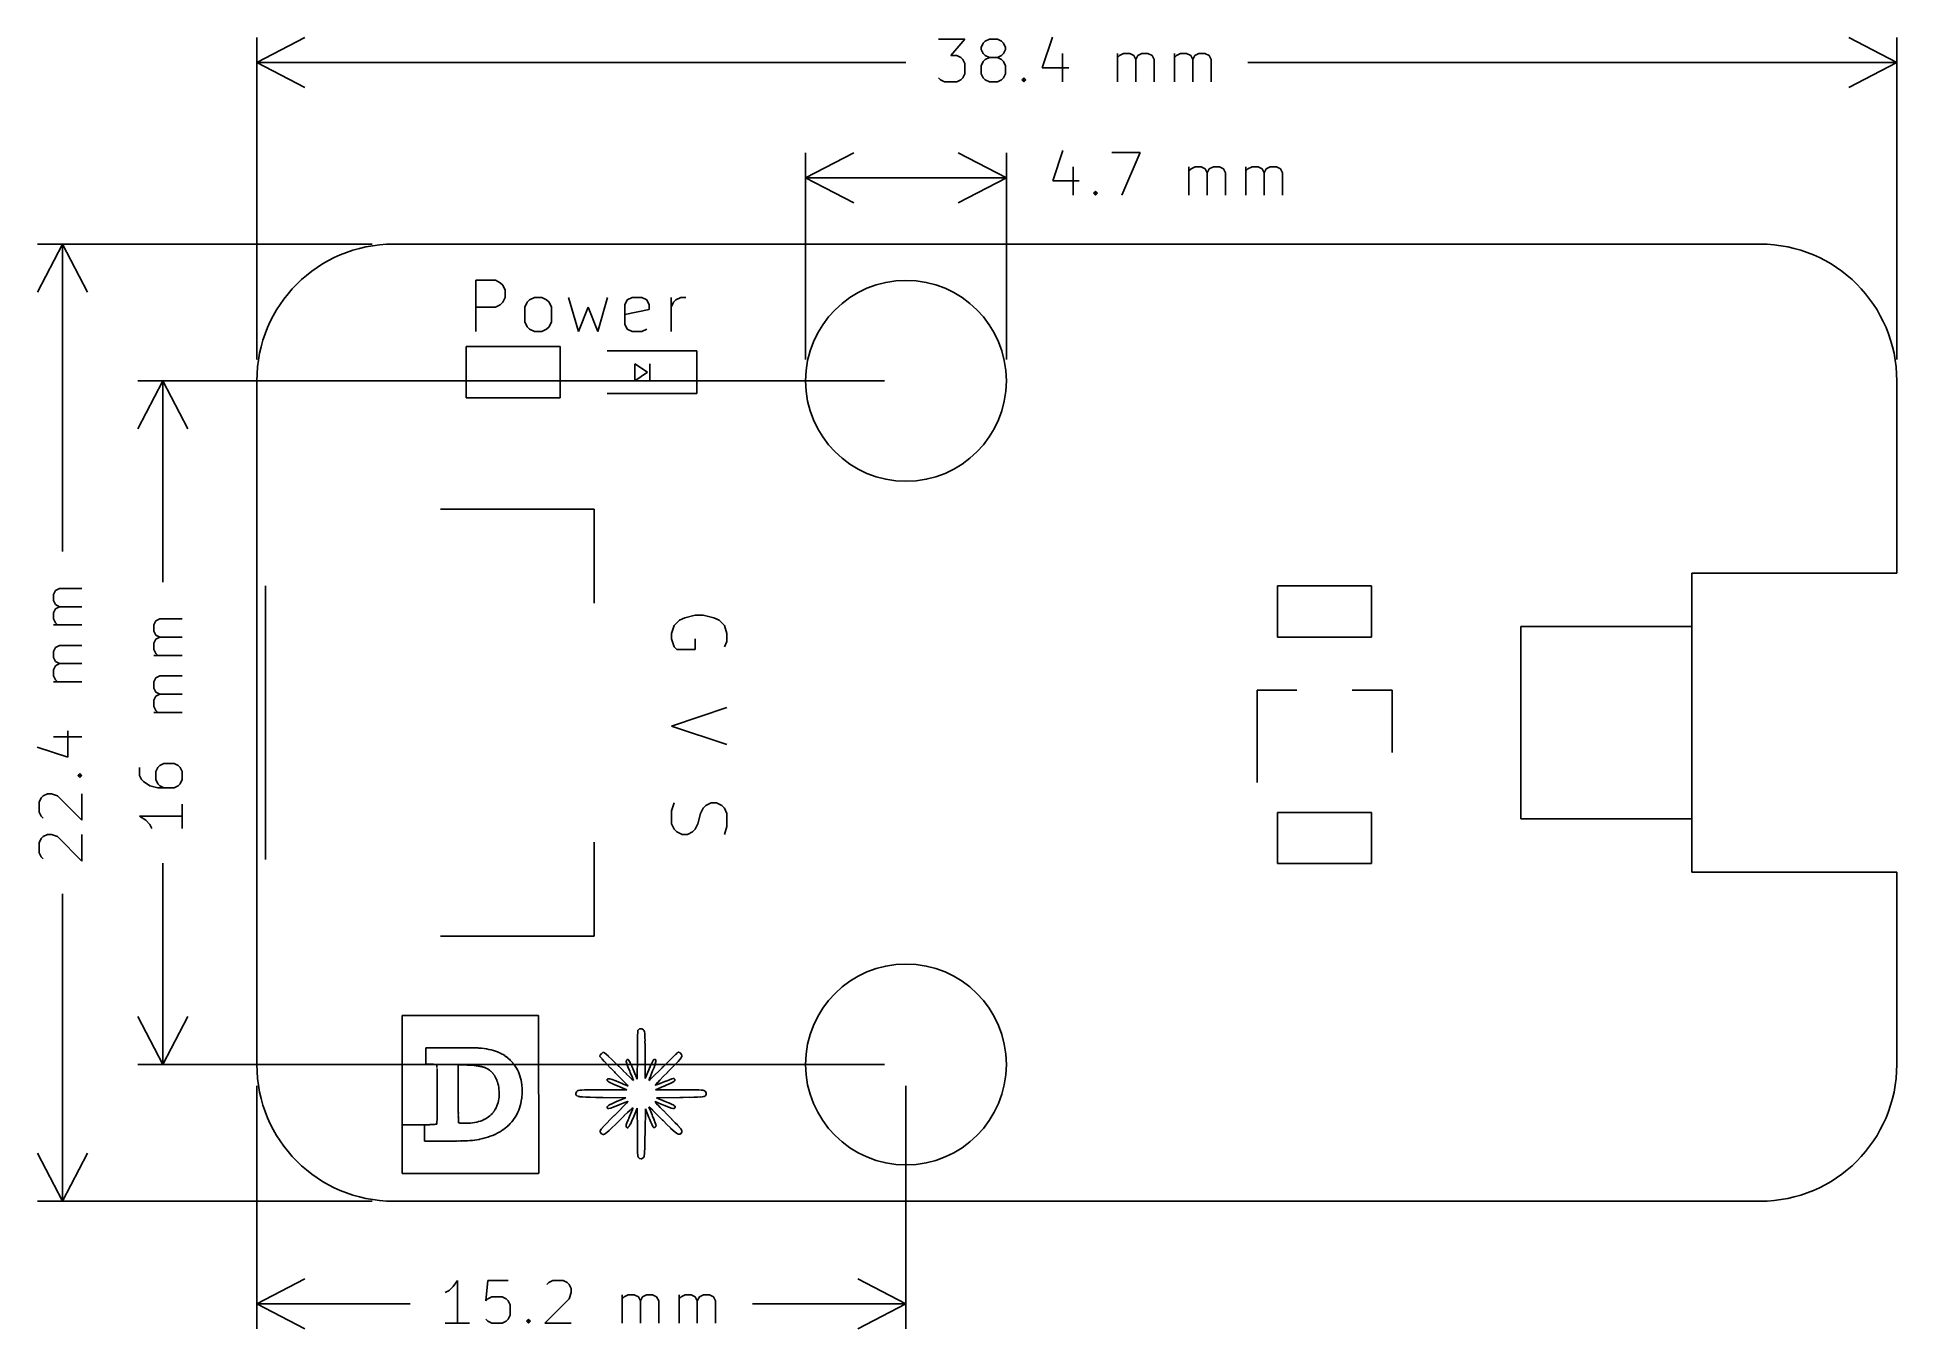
# Model space of a CAD drawing. Extents: x 181.5 to 225, y -171.9 to -141.7.
import ezdxf

# ---------------------------------------------------------------- set-up
doc = ezdxf.new("R2010")
doc.units = 0
doc.layers.add('BLACK', color=7, linetype='CONTINUOUS')

msp = doc.modelspace()

# ---------------------------------------------------------------- linework, layer by layer
at = {"layer": 'BLACK', "linetype": 'CONTINUOUS'}
for p, q in [((186.6, -142.25), (187.726504, -141.663579)), ((186.6, -149.2), (186.6, -141.66358)), ((202.561905, -141.704819), (203.180952, -141.704819)), ((203.180952, -141.704819), (202.847619, -142.085771)), ((203.561905, -141.895295), (203.609524, -141.800057)), ((203.561905, -141.942914), (203.561905, -141.895295)), ((203.609524, -142.038152), (203.561905, -141.942914)), ((203.609524, -141.800057), (203.657143, -141.752438)), ((203.657143, -141.752438), (203.752381, -141.704819)), ((203.752381, -141.704819), (203.942857, -141.704819)), ((203.942857, -141.704819), (204.038095, -141.752438)), ((204.038095, -141.752438), (204.085714, -141.800057)), ((204.085714, -141.800057), (204.133333, -141.895295)), ((204.133333, -141.942914), (204.085714, -142.038152)), ((204.133333, -141.895295), (204.133333, -141.942914)), ((205.228571, -141.6572), (204.990476, -142.371485)), ((225, -142.25), (223.873496, -141.663579)), ((225, -149.2), (225, -141.66358)), ((186.6, -142.25), (201.794048, -142.25)), ((186.6, -142.25), (187.726504, -142.836421)), ((202.847619, -142.085771), (202.990476, -142.085771)), ((202.990476, -142.085771), (203.085714, -142.13339)), ((203.085714, -142.13339), (203.133333, -142.181009)), ((203.133333, -142.181009), (203.180952, -142.276247)), ((203.180952, -142.276247), (203.180952, -142.514342)), ((203.609524, -142.228628), (203.561905, -142.323866)), ((203.561905, -142.323866), (203.561905, -142.514342)), ((203.657143, -142.085771), (203.609524, -142.038152)), ((203.657143, -142.181009), (203.609524, -142.228628)), ((203.752381, -142.13339), (203.657143, -142.085771)), ((203.752381, -142.13339), (203.657143, -142.181009)), ((203.942857, -142.13339), (203.752381, -142.13339)), ((204.038095, -142.085771), (203.942857, -142.13339)), ((204.038095, -142.181009), (203.942857, -142.13339)), ((204.085714, -142.038152), (204.038095, -142.085771)), ((204.085714, -142.228628), (204.038095, -142.181009)), ((204.133333, -142.323866), (204.085714, -142.228628)), ((204.133333, -142.514342), (204.133333, -142.323866)), ((204.990476, -142.371485), (205.609523, -142.371485)), ((205.466666, -142.038152), (205.466666, -142.704819)), ((206.752381, -142.704819), (206.752381, -142.038152)), ((206.752381, -142.13339), (206.8, -142.085771)), ((206.8, -142.085771), (206.895238, -142.038152)), ((206.895238, -142.038152), (207.038095, -142.038152)), ((207.038095, -142.038152), (207.133333, -142.085771)), ((207.133333, -142.085771), (207.180952, -142.181009)), ((207.180952, -142.181009), (207.228571, -142.085771)), ((207.180952, -142.181009), (207.180952, -142.704819)), ((207.228571, -142.085771), (207.323809, -142.038152)), ((207.323809, -142.038152), (207.466666, -142.038152)), ((207.466666, -142.038152), (207.561905, -142.085771)), ((207.561905, -142.085771), (207.609524, -142.181009)), ((207.609524, -142.181009), (207.609524, -142.704819)), ((208.085714, -142.704819), (208.085714, -142.038152)), ((208.085714, -142.13339), (208.133333, -142.085771)), ((208.133333, -142.085771), (208.228571, -142.038152)), ((208.228571, -142.038152), (208.371428, -142.038152)), ((208.371428, -142.038152), (208.466666, -142.085771)), ((208.466666, -142.085771), (208.514285, -142.181009)), ((208.514285, -142.181009), (208.561904, -142.085771)), ((208.514285, -142.181009), (208.514285, -142.704819)), ((208.561904, -142.085771), (208.657142, -142.038152)), ((208.657142, -142.038152), (208.799999, -142.038152)), ((208.799999, -142.038152), (208.895238, -142.085771)), ((208.895238, -142.085771), (208.942857, -142.181009)), ((208.942857, -142.181009), (208.942857, -142.704819)), ((209.805952, -142.25), (225, -142.25)), ((225, -142.25), (223.873496, -142.836421)), ((202.609524, -142.6572), (202.561905, -142.60958)), ((202.704762, -142.704819), (202.609524, -142.6572)), ((202.990476, -142.704819), (202.704762, -142.704819)), ((203.085714, -142.6572), (202.990476, -142.704819)), ((203.133333, -142.60958), (203.085714, -142.6572)), ((203.180952, -142.514342), (203.133333, -142.60958)), ((203.561905, -142.514342), (203.609524, -142.60958)), ((203.609524, -142.60958), (203.657143, -142.6572)), ((203.657143, -142.6572), (203.752381, -142.704819)), ((203.752381, -142.704819), (203.942857, -142.704819)), ((203.942857, -142.704819), (204.038095, -142.6572)), ((204.038095, -142.6572), (204.085714, -142.60958)), ((204.085714, -142.60958), (204.133333, -142.514342)), ((204.514286, -142.6572), (204.561905, -142.60958)), ((204.561905, -142.704819), (204.514286, -142.6572)), ((204.561905, -142.60958), (204.609524, -142.6572)), ((204.561905, -142.60958), (204.561905, -142.704819)), ((204.609524, -142.6572), (204.561905, -142.704819)), ((199.45, -144.95), (200.576504, -144.363579)), ((199.45, -149.2), (199.45, -144.36358)), ((204.15, -144.95), (203.023496, -144.363579)), ((204.15, -149.2), (204.15, -144.36358)), ((205.47381, -144.3072), (205.235715, -145.021485)), ((206.616667, -144.354819), (207.283333, -144.354819)), ((207.283333, -144.354819), (206.854762, -145.354819)), ((199.45, -144.95), (204.15, -144.95)), ((199.45, -144.95), (204.15, -144.95)), ((199.45, -144.95), (200.576504, -145.536421)), ((204.15, -144.95), (203.023496, -145.536421)), ((205.711905, -144.688152), (205.711905, -145.354819)), ((208.426191, -145.354819), (208.426191, -144.688152)), ((208.426191, -144.78339), (208.47381, -144.735771)), ((208.47381, -144.735771), (208.569048, -144.688152)), ((208.569048, -144.688152), (208.711905, -144.688152)), ((208.711905, -144.688152), (208.807143, -144.735771)), ((208.807143, -144.735771), (208.854762, -144.831009)), ((208.854762, -144.831009), (208.902381, -144.735771)), ((208.854762, -144.831009), (208.854762, -145.354819)), ((208.902381, -144.735771), (208.997619, -144.688152)), ((208.997619, -144.688152), (209.140476, -144.688152)), ((209.140476, -144.688152), (209.235715, -144.735771)), ((209.235715, -144.735771), (209.283334, -144.831009)), ((209.283334, -144.831009), (209.283334, -145.354819)), ((209.759524, -145.354819), (209.759524, -144.688152)), ((209.759524, -144.78339), (209.807143, -144.735771)), ((209.807143, -144.735771), (209.902381, -144.688152)), ((209.902381, -144.688152), (210.045238, -144.688152)), ((210.045238, -144.688152), (210.140476, -144.735771)), ((210.140476, -144.735771), (210.188095, -144.831009)), ((210.188095, -144.831009), (210.235714, -144.735771)), ((210.188095, -144.831009), (210.188095, -145.354819)), ((210.235714, -144.735771), (210.330952, -144.688152)), ((210.330952, -144.688152), (210.473809, -144.688152)), ((210.473809, -144.688152), (210.569048, -144.735771)), ((210.569048, -144.735771), (210.616667, -144.831009)), ((210.616667, -144.831009), (210.616667, -145.354819)), ((205.235715, -145.021485), (205.854762, -145.021485)), ((206.188096, -145.3072), (206.235715, -145.25958)), ((206.235715, -145.354819), (206.188096, -145.3072)), ((206.235715, -145.25958), (206.283334, -145.3072)), ((206.235715, -145.25958), (206.235715, -145.354819)), ((206.283334, -145.3072), (206.235715, -145.354819)), ((182.050001, -146.5), (181.46358, -147.626504)), ((189.3, -146.5), (181.463581, -146.5)), ((182.050001, -146.5), (182.050001, -153.694048)), ((182.050001, -146.5), (182.636422, -147.626504)), ((189.8, -146.5), (221.8, -146.5)), ((191.728572, -148.547342), (191.728572, -147.347342)), ((191.728572, -147.347342), (192.185715, -147.347342)), ((192.185715, -147.347342), (192.3, -147.404485)), ((192.3, -147.404485), (192.357143, -147.461628)), ((192.357143, -147.461628), (192.414286, -147.575914)), ((192.414286, -147.575914), (192.414286, -147.747342)), ((192.185715, -147.975914), (191.728572, -147.975914)), ((192.3, -147.918771), (192.185715, -147.975914)), ((192.357143, -147.861628), (192.3, -147.918771)), ((192.414286, -147.747342), (192.357143, -147.861628)), ((192.871429, -147.975914), (192.928572, -147.861628)), ((192.871429, -148.318771), (192.871429, -147.975914)), ((192.928572, -147.861628), (192.985715, -147.804485)), ((192.985715, -147.804485), (193.1, -147.747342)), ((193.1, -147.747342), (193.271429, -147.747342)), ((193.271429, -147.747342), (193.385715, -147.804485)), ((193.385715, -147.804485), (193.442858, -147.861628)), ((193.442858, -147.861628), (193.5, -147.975914)), ((193.5, -147.975914), (193.5, -148.318771)), ((193.9, -147.747342), (194.128572, -148.547342)), ((194.128572, -148.547342), (194.357143, -147.975914)), ((194.357143, -147.975914), (194.585714, -148.547342)), ((194.585714, -148.547342), (194.814286, -147.747342)), ((195.214286, -147.918771), (195.271429, -147.804485)), ((195.214286, -148.375914), (195.214286, -147.918771)), ((195.785715, -148.033057), (195.214286, -148.147342)), ((195.271429, -147.804485), (195.385715, -147.747342)), ((195.385715, -147.747342), (195.614286, -147.747342)), ((195.614286, -147.747342), (195.728572, -147.804485)), ((195.728572, -147.804485), (195.785715, -147.918771)), ((195.785715, -147.918771), (195.785715, -148.033057)), ((196.3, -148.547342), (196.3, -147.747342)), ((196.3, -147.975914), (196.357143, -147.861628)), ((196.357143, -147.861628), (196.414286, -147.804485)), ((196.414286, -147.804485), (196.528571, -147.747342)), ((196.528571, -147.747342), (196.642857, -147.747342)), ((192.928572, -148.433057), (192.871429, -148.318771)), ((192.985715, -148.4902), (192.928572, -148.433057)), ((193.442858, -148.433057), (193.385715, -148.4902)), ((193.5, -148.318771), (193.442858, -148.433057)), ((195.271429, -148.4902), (195.214286, -148.375914)), ((191.5, -148.9), (193.7, -148.9)), ((191.5, -150.1), (191.5, -148.9)), ((193.1, -148.547342), (192.985715, -148.4902)), ((193.271429, -148.547342), (193.1, -148.547342)), ((193.385715, -148.4902), (193.271429, -148.547342)), ((193.7, -150.1), (193.7, -148.9)), ((195.385715, -148.547342), (195.271429, -148.4902)), ((195.614286, -148.547342), (195.385715, -148.547342)), ((195.728572, -148.4902), (195.614286, -148.547342)), ((196.9, -149), (194.8, -149)), ((195.45, -149.3), (195.75, -149.5)), ((195.45, -149.7), (195.45, -149.3)), ((195.8, -149.7), (195.8, -149.3)), ((196.9, -150), (196.9, -149)), ((184.4, -149.7), (183.813579, -150.826504)), ((201.3, -149.7), (183.81358, -149.7)), ((184.4, -149.7), (184.4, -154.408333)), ((184.4, -149.7), (184.986421, -150.826504)), ((186.6, -149.7), (186.6, -165.7)), ((195.75, -149.5), (195.45, -149.7)), ((225, -154.2), (225, -149.7)), ((193.7, -150.1), (191.5, -150.1)), ((196.9, -150), (194.8, -150)), ((190.9, -152.7), (194.5, -152.7)), ((194.5, -152.7), (194.5, -154.9)), ((181.885772, -154.604761), (181.98101, -154.557142)), ((181.98101, -154.557142), (182.50482, -154.557142)), ((186.8, -160.9), (186.8, -154.5)), ((210.5, -154.5), (212.7, -154.5)), ((210.5, -155.7), (210.5, -154.5)), ((212.7, -155.7), (212.7, -154.5)), ((225, -154.2), (220.2, -154.2)), ((220.2, -154.2), (220.2, -161.2)), ((181.838153, -154.7), (181.885772, -154.604761)), ((181.838153, -154.842857), (181.838153, -154.7)), ((181.885772, -154.938095), (181.838153, -154.842857)), ((181.98101, -154.985714), (181.885772, -154.938095)), ((181.885772, -155.033333), (181.98101, -154.985714)), ((181.98101, -154.985714), (182.50482, -154.985714)), ((181.838153, -155.128571), (181.885772, -155.033333)), ((181.838153, -155.271428), (181.838153, -155.128571)), ((181.885772, -155.366666), (181.838153, -155.271428)), ((182.50482, -155.414285), (181.838153, -155.414285)), ((181.933391, -155.414285), (181.885772, -155.366666)), ((184.188152, -155.414285), (184.235771, -155.319046)), ((184.188152, -155.557142), (184.188152, -155.414285)), ((184.235771, -155.319046), (184.331009, -155.271427)), ((184.331009, -155.271427), (184.854819, -155.271427)), ((196.3709, -155.428572), (196.308995, -155.614286)), ((196.494709, -155.304762), (196.3709, -155.428572)), ((196.618519, -155.242857), (196.494709, -155.304762)), ((196.866138, -155.180953), (196.618519, -155.242857)), ((197.051852, -155.180953), (196.866138, -155.180953)), ((197.299471, -155.242857), (197.051852, -155.180953)), ((197.42328, -155.304762), (197.299471, -155.242857)), ((197.54709, -155.428572), (197.42328, -155.304762)), ((197.608995, -155.614286), (197.54709, -155.428572)), ((184.235771, -155.65238), (184.188152, -155.557142)), ((184.188152, -155.842856), (184.235771, -155.747618)), ((184.188152, -155.985713), (184.188152, -155.842856)), ((184.331009, -155.699999), (184.235771, -155.65238)), ((184.235771, -155.747618), (184.331009, -155.699999)), ((184.331009, -155.699999), (184.854819, -155.699999)), ((196.308995, -155.614286), (196.308995, -155.738095)), ((196.308995, -155.738095), (196.3709, -155.92381)), ((196.866138, -155.985714), (196.866138, -155.738095)), ((197.54709, -155.92381), (197.608995, -155.8)), ((197.608995, -155.8), (197.608995, -155.614286)), ((212.7, -155.7), (210.5, -155.7)), ((216.2, -155.45), (220.2, -155.45)), ((216.2, -159.95), (216.2, -155.45)), ((220.2, -155.45), (220.2, -159.95)), ((181.838153, -156.033333), (181.885772, -155.938094)), ((181.838153, -156.17619), (181.838153, -156.033333)), ((181.885772, -156.271428), (181.838153, -156.17619)), ((181.885772, -155.938094), (181.98101, -155.890475)), ((181.98101, -156.319047), (181.885772, -156.271428)), ((181.98101, -155.890475), (182.50482, -155.890475)), ((184.235771, -156.080951), (184.188152, -155.985713)), ((184.854819, -156.12857), (184.188152, -156.12857)), ((184.28339, -156.12857), (184.235771, -156.080951)), ((196.3709, -155.92381), (196.432804, -155.985714)), ((196.432804, -155.985714), (196.866138, -155.985714)), ((181.838153, -156.461904), (181.885772, -156.366666)), ((181.838153, -156.604761), (181.838153, -156.461904)), ((181.885772, -156.699999), (181.838153, -156.604761)), ((182.50482, -156.747618), (181.838153, -156.747618)), ((181.885772, -156.366666), (181.98101, -156.319047)), ((181.933391, -156.747618), (181.885772, -156.699999)), ((181.98101, -156.319047), (182.50482, -156.319047)), ((184.188152, -156.747618), (184.235771, -156.652379)), ((184.188152, -156.890475), (184.188152, -156.747618)), ((184.235771, -156.652379), (184.331009, -156.60476)), ((184.331009, -156.60476), (184.854819, -156.60476)), ((184.235771, -156.985713), (184.188152, -156.890475)), ((184.188152, -157.176189), (184.235771, -157.080951)), ((184.188152, -157.319046), (184.188152, -157.176189)), ((184.331009, -157.033332), (184.235771, -156.985713)), ((184.235771, -157.080951), (184.331009, -157.033332)), ((184.331009, -157.033332), (184.854819, -157.033332)), ((210.02, -156.94), (210.02, -159.1)), ((210.02, -156.94), (210.95, -156.94)), ((213.18, -156.94), (212.25, -156.94)), ((213.18, -156.94), (213.18, -158.4)), ((184.235771, -157.414284), (184.188152, -157.319046)), ((184.854819, -157.461903), (184.188152, -157.461903)), ((184.28339, -157.461903), (184.235771, -157.414284)), ((197.608995, -157.347619), (196.308995, -157.780952)), ((181.838153, -158.033333), (182.50482, -158.033333)), ((182.171486, -158.509523), (182.171486, -157.890476)), ((196.308995, -157.780952), (197.608995, -158.214286)), ((181.457201, -158.271428), (182.171486, -158.509523)), ((182.409581, -158.938094), (182.457201, -158.890475)), ((182.457201, -158.890475), (182.50482, -158.938094)), ((183.854819, -158.747618), (183.854819, -158.938094)), ((184.28339, -158.747618), (184.235771, -158.842856)), ((184.235771, -158.842856), (184.235771, -159.033332)), ((184.331009, -158.699999), (184.28339, -158.747618)), ((184.426247, -158.65238), (184.331009, -158.699999)), ((184.664342, -158.65238), (184.426247, -158.65238)), ((184.75958, -158.699999), (184.664342, -158.65238)), ((184.8072, -158.747618), (184.75958, -158.699999)), ((184.854819, -158.842856), (184.8072, -158.747618)), ((184.854819, -159.033332), (184.854819, -158.842856)), ((182.457201, -158.985713), (182.409581, -158.938094)), ((182.409581, -158.938094), (182.50482, -158.938094)), ((182.50482, -158.938094), (182.457201, -158.985713)), ((183.854819, -158.938094), (183.902438, -159.033332)), ((183.902438, -159.033332), (183.950057, -159.080951)), ((183.950057, -159.080951), (184.092914, -159.176189)), ((184.092914, -159.176189), (184.28339, -159.223808)), ((184.235771, -159.033332), (184.28339, -159.12857)), ((184.28339, -159.12857), (184.331009, -159.176189)), ((184.28339, -159.223808), (184.664342, -159.223808)), ((184.331009, -159.176189), (184.426247, -159.223808)), ((184.664342, -159.223808), (184.75958, -159.176189)), ((184.75958, -159.176189), (184.8072, -159.12857)), ((184.8072, -159.12857), (184.854819, -159.033332)), ((181.50482, -159.557142), (181.552439, -159.461904)), ((181.50482, -159.795237), (181.50482, -159.557142)), ((181.552439, -159.890475), (181.50482, -159.795237)), ((181.552439, -159.461904), (181.600058, -159.414285)), ((181.600058, -159.414285), (181.695296, -159.366666)), ((181.695296, -159.366666), (181.790534, -159.366666)), ((181.790534, -159.366666), (181.933391, -159.414285)), ((181.933391, -159.414285), (182.50482, -159.985713)), ((182.50482, -159.985713), (182.50482, -159.366666)), ((184.854819, -159.604761), (184.854819, -160.176189)), ((196.3709, -159.576191), (196.308995, -159.761905)), ((196.308995, -159.761905), (196.308995, -160.071429)), ((196.989947, -159.82381), (197.051852, -159.7)), ((197.051852, -159.7), (197.113757, -159.638095)), ((197.113757, -159.638095), (197.237566, -159.576191)), ((197.237566, -159.576191), (197.361376, -159.576191)), ((197.361376, -159.576191), (197.485185, -159.638095)), ((197.485185, -159.638095), (197.54709, -159.7)), ((197.54709, -159.7), (197.608995, -159.82381)), ((210.5, -159.8), (212.7, -159.8)), ((210.5, -161), (210.5, -159.8)), ((212.7, -161), (212.7, -159.8)), ((181.600058, -159.938094), (181.552439, -159.890475)), ((184.854819, -159.890475), (183.854819, -159.890475)), ((183.854819, -159.890475), (183.997676, -159.985713)), ((183.997676, -159.985713), (184.092914, -160.080951)), ((184.092914, -160.080951), (184.140533, -160.176189)), ((196.308995, -160.071429), (196.3709, -160.195238)), ((196.3709, -160.195238), (196.432804, -160.257143)), ((196.804233, -160.257143), (196.866138, -160.195238)), ((196.866138, -160.195238), (196.928042, -160.071429)), ((196.928042, -160.071429), (196.989947, -159.82381)), ((197.608995, -160.133333), (197.54709, -160.319048)), ((197.608995, -159.82381), (197.608995, -160.133333)), ((220.2, -159.95), (216.2, -159.95)), ((181.50482, -160.509523), (181.552439, -160.414285)), ((181.50482, -160.747618), (181.50482, -160.509523)), ((181.552439, -160.414285), (181.600058, -160.366666)), ((181.600058, -160.366666), (181.695296, -160.319047)), ((181.695296, -160.319047), (181.790534, -160.319047)), ((181.790534, -160.319047), (181.933391, -160.366666)), ((181.933391, -160.366666), (182.50482, -160.938094)), ((182.50482, -160.938094), (182.50482, -160.319047)), ((194.5, -162.7), (194.5, -160.5)), ((196.432804, -160.257143), (196.556614, -160.319048)), ((196.556614, -160.319048), (196.680423, -160.319048)), ((196.680423, -160.319048), (196.804233, -160.257143)), ((181.552439, -160.842856), (181.50482, -160.747618)), ((181.600058, -160.890475), (181.552439, -160.842856)), ((184.4, -160.991666), (184.4, -165.7)), ((212.7, -161), (210.5, -161)), ((220.2, -161.2), (225, -161.2)), ((225, -161.2), (225, -165.7)), ((182.050001, -161.705952), (182.050001, -168.9)), ((190.9, -162.7), (194.5, -162.7)), ((184.4, -165.7), (183.813579, -164.573496)), ((184.4, -165.7), (184.986421, -164.573496)), ((190.000445, -164.557089), (190.000826, -164.555176)), ((190.000825, -167.108131), (190.000445, -164.557089)), ((190.000826, -164.555176), (190.003532, -164.55247)), ((190.003532, -164.55247), (193.194556, -164.552089)), ((193.194556, -164.552089), (193.196469, -164.55247)), ((193.196469, -164.55247), (193.199175, -164.555176)), ((193.199175, -164.555176), (193.199556, -168.244322)), ((195.513848, -165.117239), (195.515647, -165.02603)), ((195.515647, -165.02603), (195.516074, -165.024126)), ((195.516074, -165.024126), (195.516077, -165.024122)), ((195.516077, -165.024122), (195.518217, -164.95559)), ((195.518217, -164.95559), (195.518668, -164.953692)), ((195.518668, -164.953692), (195.51869, -164.95367)), ((195.51869, -164.95367), (195.521058, -164.911833)), ((195.521058, -164.911833), (195.521562, -164.909949)), ((195.521562, -164.909949), (195.521674, -164.909849)), ((195.521674, -164.909849), (195.523368, -164.898579)), ((195.523368, -164.898579), (195.523932, -164.897128)), ((195.523932, -164.897128), (195.523954, -164.896964)), ((195.523954, -164.896964), (195.524015, -164.896915)), ((195.524015, -164.896915), (195.524076, -164.896761)), ((195.524076, -164.896761), (195.525317, -164.895892)), ((195.525317, -164.895892), (195.561045, -164.867815)), ((195.561045, -164.867815), (195.561794, -164.867441)), ((195.561794, -164.867441), (195.561971, -164.867248)), ((195.561971, -164.867248), (195.562211, -164.867234)), ((195.562211, -164.867234), (195.562791, -164.866946)), ((195.562791, -164.866946), (195.564185, -164.867124)), ((195.564185, -164.867124), (195.609429, -164.864603)), ((195.609429, -164.864603), (195.610028, -164.864692)), ((195.610028, -164.864692), (195.610247, -164.864631)), ((195.610247, -164.864631), (195.610484, -164.864761)), ((195.610484, -164.864761), (195.611358, -164.864892)), ((195.611358, -164.864892), (195.612319, -164.865766)), ((195.612319, -164.865766), (195.65237, -164.887701)), ((195.65237, -164.887701), (195.653855, -164.888966)), ((195.653855, -164.888966), (195.654045, -164.889637)), ((195.654045, -164.889637), (195.663107, -164.89934)), ((195.663107, -164.89934), (195.664095, -164.901021)), ((195.664095, -164.901021), (195.66407, -164.901439)), ((195.66407, -164.901439), (195.671282, -164.913492)), ((195.671282, -164.913492), (195.671896, -164.915343)), ((195.671896, -164.915343), (195.671768, -164.915807)), ((195.671768, -164.915807), (195.677621, -164.934125)), ((195.677621, -164.934125), (195.677807, -164.936067)), ((195.677807, -164.936067), (195.677661, -164.936338)), ((195.677661, -164.936338), (195.682224, -164.964334)), ((195.682132, -164.966282), (195.682041, -164.966404)), ((195.682041, -164.966404), (195.685478, -165.007735)), ((195.682224, -164.964334), (195.682132, -164.966282)), ((195.685241, -165.009671), (195.685195, -165.009724)), ((195.685195, -165.009724), (195.687679, -165.068075)), ((195.685478, -165.007735), (195.685241, -165.009671)), ((191.058706, -165.306819), (190.554758, -165.307151)), ((190.554758, -165.307151), (190.555128, -165.687968)), ((191.060602, -165.307198), (191.058706, -165.306819)), ((191.063126, -165.307018), (191.060602, -165.307198)), ((191.064031, -165.307199), (191.063126, -165.307018)), ((191.1126, -165.30685), (191.064031, -165.307199)), ((191.11438, -165.307205), (191.1126, -165.30685)), ((191.160234, -165.30686), (191.11438, -165.307205)), ((191.162003, -165.307214), (191.160234, -165.30686)), ((191.205236, -165.306876), (191.162003, -165.307214)), ((191.206996, -165.307228), (191.205236, -165.306876)), ((191.247693, -165.306897), (191.206996, -165.307228)), ((191.249447, -165.307248), (191.247693, -165.306897)), ((191.287706, -165.306924), (191.249447, -165.307248)), ((191.289449, -165.307274), (191.287706, -165.306924)), ((191.325361, -165.30696), (191.289449, -165.307274)), ((191.327096, -165.307308), (191.325361, -165.30696)), ((191.360754, -165.307004), (191.327096, -165.307308)), ((191.362478, -165.307351), (191.360754, -165.307004)), ((191.393977, -165.307059), (191.362478, -165.307351)), ((191.395688, -165.307404), (191.393977, -165.307059)), ((191.425119, -165.307124), (191.395688, -165.307404)), ((191.426817, -165.307467), (191.425119, -165.307124)), ((191.454272, -165.307201), (191.426817, -165.307467)), ((191.455958, -165.307543), (191.454272, -165.307201)), ((191.481531, -165.307292), (191.455958, -165.307543)), ((191.483202, -165.307632), (191.481531, -165.307292)), ((191.50699, -165.307397), (191.483202, -165.307632)), ((191.508641, -165.307735), (191.50699, -165.307397)), ((191.53073, -165.307516), (191.508641, -165.307735)), ((191.532368, -165.307853), (191.53073, -165.307516)), ((191.552856, -165.307652), (191.532368, -165.307853)), ((191.554473, -165.307987), (191.552856, -165.307652)), ((191.573451, -165.307805), (191.554473, -165.307987)), ((191.575051, -165.308139), (191.573451, -165.307805)), ((191.592614, -165.307977), (191.575051, -165.308139)), ((191.59419, -165.308309), (191.592614, -165.307977)), ((191.610429, -165.308168), (191.59419, -165.308309)), ((191.611984, -165.308499), (191.610429, -165.308168)), ((191.626993, -165.308379), (191.611984, -165.308499)), ((191.628525, -165.308708), (191.626993, -165.308379)), ((191.642396, -165.308611), (191.628525, -165.308708)), ((191.643903, -165.308939), (191.642396, -165.308611)), ((191.656731, -165.308865), (191.643903, -165.308939)), ((191.658213, -165.309193), (191.656731, -165.308865)), ((191.670089, -165.309143), (191.658213, -165.309193)), ((191.671543, -165.309471), (191.670089, -165.309143)), ((191.682562, -165.309446), (191.671543, -165.309471)), ((191.683989, -165.309773), (191.682562, -165.309446)), ((191.694238, -165.309774), (191.683989, -165.309773)), ((191.695641, -165.310101), (191.694238, -165.309774)), ((191.705212, -165.310127), (191.695641, -165.310101)), ((191.706591, -165.310456), (191.705212, -165.310127)), ((191.715581, -165.31051), (191.706591, -165.310456)), ((191.716933, -165.310839), (191.715581, -165.31051)), ((191.725427, -165.310919), (191.716933, -165.310839)), ((191.726756, -165.311249), (191.725427, -165.310919)), ((191.734845, -165.311358), (191.726756, -165.311249)), ((191.736157, -165.311691), (191.734845, -165.311358)), ((191.743928, -165.311826), (191.736157, -165.311691)), ((191.745226, -165.312163), (191.743928, -165.311826)), ((191.75277, -165.312327), (191.745226, -165.312163)), ((191.754056, -165.312667), (191.75277, -165.312327)), ((191.76146, -165.312861), (191.754056, -165.312667)), ((191.762742, -165.313206), (191.76146, -165.312861)), ((191.77009, -165.313427), (191.762742, -165.313206)), ((191.771373, -165.313778), (191.77009, -165.313427)), ((191.778756, -165.314029), (191.771373, -165.313778)), ((191.780045, -165.314386), (191.778756, -165.314029)), ((191.787548, -165.314668), (191.780045, -165.314386)), ((191.788848, -165.315031), (191.787548, -165.314668)), ((191.796565, -165.315345), (191.788848, -165.315031)), ((191.797878, -165.315713), (191.796565, -165.315345)), ((191.798746, -165.31568), (191.797878, -165.315713)), ((191.799198, -165.315814), (191.798746, -165.31568)), ((191.860064, -165.321026), (191.799198, -165.315814)), ((191.861575, -165.321524), (191.860064, -165.321026)), ((191.920199, -165.328329), (191.861575, -165.321524)), ((191.921673, -165.328869), (191.920199, -165.328329)), ((191.978092, -165.337275), (191.921673, -165.328869)), ((191.979527, -165.337858), (191.978092, -165.337275)), ((192.033781, -165.347877), (191.979527, -165.337858)), ((192.035176, -165.348505), (192.033781, -165.347877)), ((192.087307, -165.360151), (192.035176, -165.348505)), ((192.088656, -165.360824), (192.087307, -165.360151)), ((192.138702, -165.374104), (192.088656, -165.360824)), ((192.140004, -165.374824), (192.138702, -165.374104)), ((192.188008, -165.389753), (192.140004, -165.374824)), ((192.18926, -165.39052), (192.188008, -165.389753)), ((192.23526, -165.407107), (192.18926, -165.39052)), ((192.23646, -165.407922), (192.23526, -165.407107)), ((192.280499, -165.426181), (192.23646, -165.407922)), ((192.281644, -165.427045), (192.280499, -165.426181)), ((192.323765, -165.446989), (192.281644, -165.427045)), ((192.324851, -165.4479), (192.323765, -165.446989)), ((192.365093, -165.469543), (192.324851, -165.4479)), ((194.644545, -165.473548), (194.672412, -165.441819)), ((194.672412, -165.441819), (194.673971, -165.440646)), ((194.673971, -165.440646), (194.67448, -165.440617)), ((194.67448, -165.440617), (194.705372, -165.417939)), ((194.705372, -165.417939), (194.707147, -165.41713)), ((194.707147, -165.41713), (194.70787, -165.417247)), ((194.70787, -165.417247), (194.721384, -165.413058)), ((194.721384, -165.413058), (194.723328, -165.412899)), ((194.723328, -165.412899), (194.723548, -165.413021)), ((194.723548, -165.413021), (194.723796, -165.412976)), ((194.723796, -165.412976), (194.725514, -165.414114)), ((194.725514, -165.414114), (194.726673, -165.414758)), ((194.726673, -165.414758), (194.726716, -165.41491)), ((194.726716, -165.41491), (194.742358, -165.425269)), ((194.742358, -165.425269), (194.743719, -165.426667)), ((194.743719, -165.426667), (194.743766, -165.426923)), ((194.743766, -165.426923), (194.78021, -165.458177)), ((194.78021, -165.458177), (194.781403, -165.45972)), ((194.781403, -165.45972), (194.781406, -165.45977)), ((194.781406, -165.45977), (194.835142, -165.508849)), ((195.510245, -165.492171), (195.510455, -165.357223)), ((195.510455, -165.357223), (195.510843, -165.355314)), ((195.510843, -165.355314), (195.511675, -165.230896)), ((195.511675, -165.230896), (195.512073, -165.228995)), ((195.512073, -165.228995), (195.513437, -165.119146)), ((195.513437, -165.119146), (195.513848, -165.117239)), ((195.687368, -165.070001), (195.687349, -165.07002)), ((195.687349, -165.07002), (195.689063, -165.149047)), ((195.687679, -165.068075), (195.687368, -165.070001)), ((195.688715, -165.150966), (195.68871, -165.15097)), ((195.68871, -165.15097), (195.689852, -165.254302)), ((195.689063, -165.149047), (195.688715, -165.150966)), ((195.689852, -165.254302), (195.689487, -165.256204)), ((195.689487, -165.256204), (195.69026, -165.387467)), ((195.69026, -165.387467), (195.689895, -165.389326)), ((195.689895, -165.389326), (195.690422, -165.489825)), ((196.407969, -165.466237), (196.445889, -165.430779)), ((196.445889, -165.430779), (196.447553, -165.429762)), ((196.447553, -165.429762), (196.447618, -165.429764)), ((196.447618, -165.429764), (196.465485, -165.414525)), ((196.465485, -165.414525), (196.467201, -165.413597)), ((196.467201, -165.413597), (196.46733, -165.413609)), ((196.46733, -165.413609), (196.467961, -165.413254)), ((196.467961, -165.413254), (196.469447, -165.412953)), ((196.469447, -165.412953), (196.46961, -165.412875)), ((196.46961, -165.412875), (196.469693, -165.412903)), ((196.469693, -165.412903), (196.469873, -165.412867)), ((196.469873, -165.412867), (196.471273, -165.413442)), ((196.471273, -165.413442), (196.514023, -165.428019)), ((196.514023, -165.428019), (196.514538, -165.428323)), ((196.514538, -165.428323), (196.514761, -165.428347)), ((196.514761, -165.428347), (196.514932, -165.428556)), ((196.514932, -165.428556), (196.515703, -165.429011)), ((196.515703, -165.429011), (196.516265, -165.430178)), ((196.516265, -165.430178), (196.545684, -165.466002)), ((201.3, -165.7), (183.81358, -165.7)), ((190.555128, -165.687968), (190.647107, -165.69206)), ((190.647107, -165.69206), (190.64865, -165.692445)), ((190.64865, -165.692445), (190.663821, -165.692877)), ((190.663821, -165.692877), (190.665357, -165.693261)), ((190.665357, -165.693261), (190.680047, -165.693686)), ((190.680047, -165.693686), (190.681572, -165.694069)), ((190.681572, -165.694069), (190.695509, -165.694473)), ((190.695509, -165.694473), (190.697013, -165.694853)), ((190.697013, -165.694853), (190.70993, -165.695224)), ((190.70993, -165.695224), (190.711402, -165.695597)), ((190.711402, -165.695597), (190.723039, -165.695922)), ((190.723039, -165.695922), (190.724469, -165.696286)), ((190.724469, -165.696286), (190.734559, -165.696554)), ((190.734559, -165.696554), (190.735925, -165.696905)), ((190.735925, -165.696905), (190.744216, -165.697106)), ((190.744216, -165.697106), (190.745487, -165.697435)), ((190.745487, -165.697435), (190.751738, -165.697561)), ((190.751738, -165.697561), (190.752852, -165.697853)), ((190.752852, -165.697853), (190.756863, -165.697907)), ((190.756863, -165.697907), (190.757429, -165.69806)), ((190.757429, -165.69806), (190.758392, -165.69803)), ((190.758392, -165.69803), (190.759792, -165.698427)), ((190.759792, -165.698427), (190.76695, -165.698855)), ((190.76695, -165.698855), (190.768333, -165.699272)), ((190.768333, -165.699272), (190.775875, -165.699822)), ((190.775875, -165.699822), (190.777239, -165.70025)), ((190.777239, -165.70025), (190.784693, -165.700868)), ((190.784693, -165.700868), (190.786024, -165.7013)), ((190.786024, -165.7013), (190.792936, -165.70193)), ((190.792936, -165.70193), (190.794214, -165.70236)), ((190.794214, -165.70236), (190.800129, -165.702945)), ((190.800129, -165.702945), (190.801332, -165.703366)), ((190.801332, -165.703366), (190.805813, -165.703855)), ((190.805813, -165.703855), (190.806899, -165.704258)), ((190.806899, -165.704258), (190.809578, -165.70461)), ((190.809578, -165.70461), (190.810395, -165.70495)), ((190.810395, -165.70495), (190.810746, -165.705021)), ((190.810746, -165.705021), (190.810842, -165.705008)), ((190.810842, -165.705008), (190.810938, -165.705059)), ((190.810938, -165.705059), (190.811181, -165.705108)), ((190.811181, -165.705108), (190.812213, -165.705701)), ((190.812213, -165.705701), (190.812283, -165.705708)), ((190.812283, -165.705708), (190.812395, -165.705807)), ((190.812395, -165.705807), (190.812872, -165.706081)), ((190.812872, -165.706081), (190.812878, -165.706093)), ((190.812878, -165.706093), (190.812991, -165.706154)), ((190.812991, -165.706154), (190.81349, -165.706716)), ((190.81349, -165.706716), (190.813526, -165.706727)), ((190.813526, -165.706727), (190.813644, -165.706889)), ((190.813644, -165.706889), (190.813699, -165.70695)), ((190.813699, -165.70695), (190.814177, -165.70737)), ((190.814177, -165.70737), (190.81472, -165.70836)), ((190.81472, -165.70836), (190.815114, -165.708899)), ((190.815114, -165.708899), (190.815401, -165.709852)), ((190.815401, -165.709852), (190.815756, -165.71056)), ((190.815756, -165.71056), (190.815881, -165.711464)), ((190.815881, -165.711464), (190.816213, -165.712375)), ((190.816213, -165.712375), (190.816245, -165.713273)), ((190.816245, -165.713273), (190.816575, -165.71447)), ((190.816575, -165.71447), (190.816546, -165.715398)), ((190.816546, -165.715398), (190.816885, -165.716975)), ((190.816885, -165.716975), (190.816811, -165.717952)), ((190.816811, -165.717952), (190.817162, -165.720003)), ((190.817162, -165.720003), (190.81705, -165.721043)), ((190.81705, -165.721043), (190.817414, -165.723647)), ((190.817414, -165.723647), (190.817272, -165.724749)), ((190.817272, -165.724749), (190.817647, -165.728002)), ((190.817647, -165.728002), (190.817478, -165.729168)), ((190.817478, -165.729168), (190.817862, -165.733151)), ((190.817862, -165.733151), (190.81767, -165.734377)), ((190.81767, -165.734377), (190.818061, -165.73917)), ((190.818061, -165.73917), (190.817849, -165.740454)), ((190.817849, -165.740454), (190.818244, -165.746144)), ((190.818244, -165.746144), (190.818015, -165.747476)), ((190.818015, -165.747476), (190.818414, -165.754144)), ((190.818414, -165.754144), (190.818169, -165.75552)), ((190.818169, -165.75552), (190.818569, -165.763249)), ((190.818569, -165.763249), (190.818311, -165.764668)), ((190.818311, -165.764668), (190.818713, -165.773534)), ((190.818713, -165.773534), (190.818443, -165.774993)), ((190.818443, -165.774993), (190.818843, -165.785075)), ((190.818843, -165.785075), (190.818562, -165.786567)), ((190.818562, -165.786567), (190.818961, -165.797945)), ((190.818961, -165.797945), (190.818672, -165.799465)), ((190.818672, -165.799465), (190.819068, -165.812218)), ((190.819068, -165.812218), (190.81877, -165.813769)), ((190.81877, -165.813769), (190.819165, -165.827972)), ((190.819165, -165.827972), (190.81886, -165.829551)), ((190.81886, -165.829551), (190.819252, -165.845279)), ((190.819252, -165.845279), (190.818941, -165.846881)), ((190.818941, -165.846881), (190.819329, -165.864215)), ((190.819329, -165.864215), (190.819013, -165.865835)), ((190.819013, -165.865835), (190.819397, -165.884852)), ((190.819397, -165.884852), (190.819075, -165.886491)), ((190.819075, -165.886491), (190.819456, -165.907268)), ((191.316973, -165.715614), (191.317353, -165.713701)), ((191.317771, -166.375878), (191.316973, -165.715614)), ((191.317353, -165.713701), (191.317354, -165.713699)), ((191.317354, -165.713697), (191.31887, -165.712182)), ((191.317354, -165.713699), (191.317354, -165.713697)), ((191.31887, -165.712182), (191.320057, -165.710993)), ((191.320057, -165.710993), (191.32006, -165.710992)), ((191.32006, -165.710992), (191.320061, -165.710992)), ((191.320061, -165.710992), (191.406307, -165.710625)), ((191.406307, -165.710625), (191.408094, -165.710981)), ((191.408094, -165.710981), (191.448394, -165.710796)), ((191.448394, -165.710796), (191.450216, -165.711166)), ((191.450216, -165.711166), (191.487976, -165.711309)), ((191.487976, -165.711309), (191.4898, -165.711697)), ((191.4898, -165.711697), (191.525306, -165.712182)), ((191.525306, -165.712182), (191.527127, -165.712589)), ((191.527127, -165.712589), (191.560657, -165.713433)), ((191.560657, -165.713433), (191.562477, -165.713863)), ((191.562477, -165.713863), (191.594301, -165.715079)), ((191.594301, -165.715079), (191.596122, -165.715535)), ((191.596122, -165.715535), (191.626511, -165.71714)), ((191.626511, -165.71714), (191.628329, -165.717625)), ((191.628329, -165.717625), (191.657557, -165.719633)), ((191.657557, -165.719633), (191.659371, -165.720148)), ((191.659371, -165.720148), (191.68771, -165.722577)), ((191.68771, -165.722577), (191.689515, -165.723123)), ((191.689515, -165.723123), (191.71724, -165.725989)), ((191.71724, -165.725989), (191.719034, -165.726567)), ((191.719034, -165.726567), (191.746418, -165.729888)), ((191.746418, -165.729888), (191.748199, -165.730497)), ((191.748199, -165.730497), (191.775512, -165.734291)), ((191.775512, -165.734291), (191.776781, -165.73475)), ((191.776781, -165.73475), (191.782833, -165.735476)), ((191.782833, -165.735476), (191.784522, -165.736106)), ((191.784522, -165.736106), (191.807607, -165.739808)), ((191.807607, -165.739808), (191.809346, -165.740482)), ((191.809346, -165.740482), (191.832109, -165.744606)), ((191.832109, -165.744606), (191.833831, -165.745314)), ((191.833831, -165.745314), (191.856025, -165.749788)), ((191.856025, -165.749788), (191.857727, -165.750528)), ((191.857727, -165.750528), (191.879085, -165.755282)), ((191.879085, -165.755282), (191.880772, -165.756056)), ((191.880772, -165.756056), (191.901019, -165.761011)), ((191.901019, -165.761011), (191.902694, -165.761825)), ((191.902694, -165.761825), (191.921557, -165.766903)), ((191.921557, -165.766903), (191.923222, -165.767761)), ((191.923222, -165.767761), (191.940434, -165.772885)), ((191.940434, -165.772885), (191.942094, -165.7738)), ((191.942094, -165.7738), (191.957383, -165.778886)), ((191.957383, -165.778886), (191.959058, -165.779883)), ((191.959058, -165.779883), (191.97215, -165.784842)), ((191.97215, -165.784842), (191.973781, -165.785911)), ((191.973781, -165.785911), (191.973791, -165.785935)), ((191.973791, -165.785935), (191.984489, -165.790696)), ((191.984489, -165.790696), (191.985111, -165.791159)), ((191.985111, -165.791159), (191.986178, -165.791592)), ((191.986178, -165.791592), (191.987686, -165.792829)), ((191.987686, -165.792829), (191.987705, -165.792894)), ((191.987705, -165.792894), (192.017278, -165.810066)), ((192.017278, -165.810066), (192.018728, -165.81137)), ((192.018728, -165.81137), (192.018765, -165.811518)), ((192.018765, -165.811518), (192.046876, -165.830939)), ((192.046876, -165.830939), (192.048219, -165.832354)), ((192.048219, -165.832354), (192.048245, -165.832504)), ((192.048245, -165.832504), (192.074817, -165.85413)), ((192.074817, -165.85413), (192.076045, -165.855646)), ((192.076045, -165.855646), (192.076058, -165.855796)), ((192.076058, -165.855796), (192.101088, -165.879626)), ((192.101088, -165.879626), (192.102194, -165.881233)), ((192.102194, -165.881233), (192.102196, -165.881379)), ((192.102196, -165.881379), (192.125679, -165.907415)), ((192.366119, -165.4705), (192.365093, -165.469543)), ((192.404526, -165.493858), (192.366119, -165.4705)), ((192.405491, -165.494862), (192.404526, -165.493858)), ((192.4421, -165.519946), (192.405491, -165.494862)), ((192.443004, -165.520997), (192.4421, -165.519946)), ((192.477857, -165.547824), (192.443004, -165.520997)), ((192.478698, -165.54892), (192.477857, -165.547824)), ((192.511816, -165.577491), (192.478698, -165.54892)), ((192.512667, -165.5787), (192.511816, -165.577491)), ((192.531227, -165.595917), (192.512667, -165.5787)), ((192.532001, -165.597111), (192.531227, -165.595917)), ((192.56408, -165.629607), (192.532001, -165.597111)), ((192.564786, -165.630831), (192.56408, -165.629607)), ((192.59467, -165.664408), (192.564786, -165.630831)), ((192.595305, -165.665659), (192.59467, -165.664408)), ((192.623309, -165.700689), (192.595305, -165.665659)), ((192.623881, -165.701976), (192.623309, -165.700689)), ((192.650293, -165.738789), (192.623881, -165.701976)), ((192.650897, -165.740254), (192.650293, -165.738789)), ((192.652495, -165.742326), (192.650897, -165.740254)), ((192.652778, -165.743075), (192.652495, -165.742326)), ((192.678519, -165.783729), (192.652778, -165.743075)), ((192.678935, -165.785053), (192.678519, -165.783729)), ((192.70247, -165.8273), (192.678935, -165.785053)), ((192.702813, -165.828649), (192.70247, -165.8273)), ((192.724127, -165.872454), (192.702813, -165.828649)), ((192.724398, -165.873825), (192.724127, -165.872454)), ((192.743476, -165.919155), (192.724398, -165.873825)), ((194.629802, -165.505713), (194.629848, -165.505603)), ((194.62988, -165.505914), (194.629802, -165.505713)), ((194.629823, -165.50535), (194.630506, -165.504062)), ((194.629848, -165.505603), (194.629823, -165.50535)), ((194.63002, -165.50729), (194.62988, -165.505914)), ((194.630472, -165.508345), (194.63002, -165.50729)), ((194.630434, -165.508622), (194.630472, -165.508345)), ((194.631282, -165.510379), (194.630434, -165.508622)), ((194.630506, -165.504062), (194.642728, -165.475416)), ((194.646509, -165.529996), (194.631282, -165.510379)), ((194.642728, -165.475416), (194.643848, -165.473819)), ((194.643848, -165.473819), (194.644545, -165.473548)), ((194.646501, -165.530129), (194.646509, -165.529996)), ((194.647483, -165.531814), (194.646501, -165.530129)), ((194.682932, -165.571342), (194.647483, -165.531814)), ((194.682931, -165.571371), (194.682932, -165.571342)), ((194.683954, -165.573032), (194.682931, -165.571371)), ((194.736759, -165.629335), (194.683954, -165.573032)), ((194.736759, -165.629346), (194.736759, -165.629335)), ((194.737804, -165.630993), (194.736759, -165.629346)), ((194.80498, -165.700872), (194.737804, -165.630993)), ((194.80498, -165.700877), (194.80498, -165.700872)), ((194.80604, -165.702514), (194.80498, -165.700877)), ((194.884579, -165.782763), (194.80604, -165.702514)), ((194.835142, -165.508849), (194.83629, -165.510426)), ((194.83629, -165.510426), (194.83629, -165.510443)), ((194.83629, -165.510443), (194.904233, -165.574474)), ((194.884579, -165.782768), (194.884579, -165.782763)), ((194.885652, -165.784396), (194.884579, -165.782768)), ((194.972544, -165.871812), (194.885652, -165.784396)), ((194.904233, -165.574474), (194.905358, -165.576067)), ((194.905358, -165.576067), (194.905358, -165.576076)), ((194.905358, -165.576076), (194.984314, -165.652065)), ((194.97361, -165.873417), (194.972544, -165.871812)), ((194.993298, -165.892729), (194.97361, -165.873417)), ((194.984314, -165.652065), (194.985422, -165.65367)), ((194.985422, -165.65367), (194.985422, -165.653676)), ((194.985422, -165.653676), (195.072182, -165.738615)), ((194.994239, -165.894153), (194.993298, -165.892729)), ((195.078649, -165.978867), (194.994239, -165.894153)), ((195.072182, -165.738615), (195.073156, -165.74005)), ((195.073156, -165.74005), (195.090349, -165.756676)), ((195.090349, -165.756676), (195.091401, -165.758241)), ((195.091401, -165.758241), (195.178264, -165.843887)), ((195.178264, -165.843887), (195.179296, -165.845419)), ((195.179296, -165.845419), (195.257866, -165.922231)), ((195.251299, -165.630127), (195.251641, -165.629565)), ((195.25138, -165.632076), (195.251299, -165.630127)), ((195.26366, -165.681216), (195.25138, -165.632076)), ((195.251641, -165.629565), (195.25265, -165.600924)), ((195.25265, -165.600924), (195.25312, -165.599031)), ((195.25312, -165.599031), (195.253241, -165.59892)), ((195.253241, -165.59892), (195.253259, -165.59876)), ((195.253259, -165.59876), (195.255202, -165.597137)), ((195.255202, -165.597137), (195.255951, -165.596456)), ((195.255951, -165.596456), (195.256014, -165.596458)), ((195.256014, -165.596458), (195.2691, -165.58553)), ((195.26356, -165.681428), (195.26366, -165.681216)), ((195.263841, -165.683359), (195.26356, -165.681428)), ((195.290157, -165.756456), (195.263841, -165.683359)), ((195.2691, -165.58553), (195.270375, -165.584865)), ((195.270375, -165.584865), (195.270525, -165.584728)), ((195.270525, -165.584728), (195.270633, -165.58473)), ((195.270633, -165.58473), (195.27083, -165.584628)), ((195.27083, -165.584628), (195.272098, -165.584765)), ((195.272098, -165.584765), (195.289679, -165.585187)), ((195.289679, -165.585187), (195.291107, -165.585536)), ((195.290121, -165.756542), (195.290157, -165.756456)), ((195.290486, -165.758458), (195.290121, -165.756542)), ((195.331479, -165.858631), (195.290486, -165.758458)), ((195.291107, -165.585536), (195.291302, -165.585534)), ((195.291302, -165.585534), (195.291374, -165.585602)), ((195.291374, -165.585602), (195.291573, -165.585651)), ((195.291573, -165.585651), (195.292518, -165.586683)), ((195.292518, -165.586683), (195.312374, -165.605441)), ((195.312374, -165.605441), (195.313482, -165.607046)), ((195.313482, -165.607046), (195.313492, -165.607718)), ((195.313492, -165.607718), (195.342336, -165.656941)), ((195.331475, -165.858642), (195.331479, -165.858631)), ((195.331861, -165.860554), (195.331475, -165.858642)), ((195.345018, -165.891127), (195.331861, -165.860554)), ((195.342336, -165.656941), (195.342963, -165.658788)), ((195.342963, -165.658788), (195.342912, -165.658977)), ((195.342912, -165.658977), (195.380918, -165.738511)), ((195.345353, -165.892818), (195.345018, -165.891127)), ((195.376795, -165.967911), (195.345353, -165.892818)), ((195.380918, -165.738511), (195.381391, -165.740404)), ((195.381391, -165.740404), (195.381363, -165.74048)), ((195.381363, -165.74048), (195.420382, -165.830766)), ((195.420382, -165.830766), (195.420784, -165.832675)), ((195.420784, -165.832675), (195.420775, -165.832696)), ((195.420775, -165.832696), (195.509288, -166.045711)), ((195.509288, -166.045711), (195.509867, -165.494058)), ((195.509867, -165.494058), (195.510245, -165.492171)), ((195.690422, -165.489825), (195.690045, -165.49173)), ((195.690045, -165.49173), (195.691129, -166.029141)), ((195.691129, -166.029141), (195.776922, -165.824883)), ((195.776922, -165.824883), (195.778017, -165.823269)), ((195.778017, -165.823269), (195.77803, -165.823263)), ((195.77803, -165.823263), (195.812481, -165.74368)), ((195.812481, -165.74368), (195.813597, -165.742081)), ((195.813597, -165.742081), (195.813646, -165.742061)), ((195.813646, -165.742061), (195.84545, -165.674027)), ((195.867341, -165.850757), (195.835058, -165.931302)), ((195.84545, -165.674027), (195.846612, -165.672461)), ((195.846612, -165.672461), (195.846684, -165.672434)), ((195.846684, -165.672434), (195.87287, -165.621788)), ((195.868391, -165.849143), (195.867341, -165.850757)), ((195.899977, -165.769026), (195.868391, -165.849143)), ((195.87287, -165.621788), (195.874096, -165.620272)), ((195.874096, -165.620272), (195.874282, -165.620213)), ((195.874282, -165.620213), (195.891904, -165.592632)), ((195.891904, -165.592632), (195.89327, -165.591239)), ((195.89327, -165.591239), (195.893725, -165.591143)), ((195.893725, -165.591143), (195.897248, -165.587901)), ((195.897248, -165.587901), (195.897612, -165.587702)), ((195.897612, -165.587702), (195.897711, -165.587559)), ((195.897711, -165.587559), (195.897976, -165.587505)), ((195.897976, -165.587505), (195.898962, -165.58697)), ((195.898962, -165.58697), (195.900106, -165.587075)), ((195.900041, -165.768996), (195.899977, -165.769026)), ((195.901046, -165.767324), (195.900041, -165.768996)), ((195.900106, -165.587075), (195.925854, -165.581875)), ((195.92891, -165.688717), (195.901046, -165.767324)), ((195.925854, -165.581875), (195.927804, -165.581896)), ((195.926796, -165.937328), (196.002475, -165.862766)), ((195.927804, -165.581896), (195.92812, -165.582112)), ((195.92812, -165.582112), (195.928506, -165.582097)), ((195.928506, -165.582097), (195.929865, -165.583304)), ((195.92909, -165.688613), (195.92891, -165.688717)), ((195.929946, -165.68686), (195.92909, -165.688613)), ((195.929865, -165.583304), (195.930964, -165.584055)), ((195.943678, -165.633329), (195.929946, -165.68686)), ((195.930964, -165.584055), (195.931014, -165.584325)), ((195.931014, -165.584325), (195.943325, -165.595258)), ((195.943325, -165.595258), (195.944472, -165.596836)), ((195.944103, -165.632916), (195.943678, -165.633329)), ((195.94451, -165.631008), (195.944103, -165.632916)), ((195.944472, -165.596836), (195.944477, -165.596978)), ((195.944477, -165.596978), (195.944577, -165.59708)), ((195.944569, -165.600718), (195.94451, -165.631008)), ((195.944625, -165.600659), (195.944569, -165.600718)), ((195.944577, -165.59708), (195.944572, -165.599347)), ((195.944572, -165.599347), (195.944625, -165.600659)), ((196.002475, -165.862766), (196.004018, -165.861758)), ((196.004018, -165.861758), (196.088679, -165.777533)), ((196.088679, -165.777533), (196.090099, -165.776595)), ((196.090099, -165.776595), (196.10965, -165.756677)), ((196.10965, -165.756677), (196.11124, -165.75562)), ((196.11124, -165.75562), (196.198316, -165.668824)), ((196.215817, -165.885036), (196.117907, -165.984408)), ((196.198316, -165.668824), (196.199929, -165.667757)), ((196.199929, -165.667757), (196.279408, -165.589299)), ((196.217377, -165.883989), (196.215817, -165.885036)), ((196.226026, -165.874872), (196.217377, -165.883989)), ((196.227318, -165.874), (196.226026, -165.874872)), ((196.32593, -165.773743), (196.227318, -165.874)), ((196.279408, -165.589299), (196.281027, -165.58824)), ((196.281027, -165.58824), (196.349783, -165.521118)), ((196.325942, -165.773743), (196.32593, -165.773743)), ((196.327548, -165.772635), (196.325942, -165.773743)), ((196.404326, -165.692922), (196.327548, -165.772635)), ((196.349783, -165.521118), (196.351413, -165.520065)), ((196.351413, -165.520065), (196.406316, -165.46728)), ((196.404358, -165.692921), (196.404326, -165.692922)), ((196.405943, -165.691783), (196.404358, -165.692921)), ((196.463265, -165.62993), (196.405943, -165.691783)), ((196.406316, -165.46728), (196.407964, -165.466237)), ((196.407964, -165.466237), (196.407969, -165.466237)), ((196.463333, -165.629926), (196.463265, -165.62993)), ((196.464877, -165.628735), (196.463333, -165.629926)), ((196.505137, -165.582047), (196.464877, -165.628735)), ((196.505281, -165.582028), (196.505137, -165.582047)), ((196.506743, -165.580737), (196.505281, -165.582028)), ((196.532389, -165.546487), (196.506743, -165.580737)), ((196.53269, -165.546404), (196.532389, -165.546487)), ((196.533963, -165.544927), (196.53269, -165.546404)), ((196.547499, -165.520296), (196.533963, -165.544927)), ((196.545684, -165.466002), (196.545802, -165.466227)), ((196.545802, -165.466227), (196.5459, -165.46629)), ((196.5459, -165.46629), (196.54595, -165.46651)), ((196.54595, -165.46651), (196.546591, -165.467729)), ((196.546591, -165.467729), (196.546478, -165.468792)), ((196.546478, -165.468792), (196.553152, -165.497673)), ((196.548057, -165.51995), (196.547499, -165.520296)), ((196.548863, -165.518174), (196.548057, -165.51995)), ((196.552661, -165.500444), (196.548863, -165.518174)), ((196.553188, -165.499623), (196.552661, -165.500444)), ((196.553152, -165.497673), (196.553155, -165.497857)), ((196.553155, -165.497857), (196.5532, -165.497929)), ((196.5532, -165.497929), (196.55316, -165.498114)), ((196.55316, -165.498114), (196.553188, -165.499623)), ((186.6, -166.2), (186.6, -171.88642)), ((190.819456, -165.907268), (190.81913, -165.908924)), ((190.81913, -165.908924), (190.819508, -165.931533)), ((190.819508, -165.931533), (190.819178, -165.933205)), ((190.819178, -165.933205), (190.819552, -165.957725)), ((190.819552, -165.957725), (190.819218, -165.959413)), ((190.819218, -165.959413), (190.81959, -165.985916)), ((190.81959, -165.985916), (190.819253, -165.987619)), ((190.819253, -165.987619), (190.819622, -166.016181)), ((190.819622, -166.016181), (190.819282, -166.017892)), ((190.819282, -166.017892), (190.819647, -166.048594)), ((190.819647, -166.048594), (190.819305, -166.050315)), ((190.819305, -166.050315), (190.819668, -166.08323)), ((190.819668, -166.08323), (190.819323, -166.084964)), ((190.819323, -166.084964), (190.819684, -166.120162)), ((190.819684, -166.120162), (190.819336, -166.121908)), ((190.819336, -166.121908), (190.819696, -166.159464)), ((190.819696, -166.159464), (190.819347, -166.161218)), ((190.819347, -166.161218), (190.819705, -166.201213)), ((190.819705, -166.201213), (190.819354, -166.202971)), ((190.819354, -166.202971), (190.819711, -166.24548)), ((190.819711, -166.24548), (190.819359, -166.247247)), ((190.819359, -166.247247), (190.819715, -166.292341)), ((190.819715, -166.292341), (190.819361, -166.294116)), ((190.819361, -166.294116), (190.819716, -166.341869)), ((192.125679, -165.907415), (192.126661, -165.909101)), ((192.126661, -165.909101), (192.126652, -165.909242)), ((192.126652, -165.909242), (192.148582, -165.937483)), ((192.148582, -165.937483), (192.149437, -165.939236)), ((192.149437, -165.939236), (192.149418, -165.939369)), ((192.149418, -165.939369), (192.169788, -165.969817)), ((192.169788, -165.969817), (192.170518, -165.971626)), ((192.170518, -165.971626), (192.170491, -165.971751)), ((192.170491, -165.971751), (192.189291, -166.004407)), ((192.189291, -166.004407), (192.189898, -166.00626)), ((192.189898, -166.00626), (192.189887, -166.006296)), ((192.189887, -166.006296), (192.198678, -166.023109)), ((192.198678, -166.023109), (192.199196, -166.024989)), ((192.199196, -166.024989), (192.199169, -166.025068)), ((192.199169, -166.025068), (192.216084, -166.062406)), ((192.216084, -166.062406), (192.21651, -166.064309)), ((192.21651, -166.064309), (192.216465, -166.064423)), ((192.216465, -166.064423), (192.23128, -166.103494)), ((192.23128, -166.103494), (192.231586, -166.10542)), ((192.231586, -166.10542), (192.231537, -166.105525)), ((192.231537, -166.105525), (192.244224, -166.146269)), ((192.244224, -166.146269), (192.244413, -166.14821)), ((192.244413, -166.14821), (192.24436, -166.148307)), ((192.24436, -166.148307), (192.254911, -166.190702)), ((192.254911, -166.190702), (192.254987, -166.192651)), ((192.254987, -166.192651), (192.254932, -166.192739)), ((192.254932, -166.192739), (192.263336, -166.236763)), ((192.263306, -166.238713), (192.263249, -166.238794)), ((192.263249, -166.238794), (192.269498, -166.284426)), ((192.263336, -166.236763), (192.263306, -166.238713)), ((192.269365, -166.286372), (192.269308, -166.286445)), ((192.269308, -166.286445), (192.273391, -166.333663)), ((192.269498, -166.284426), (192.269365, -166.286372)), ((192.743675, -165.920549), (192.743476, -165.919155)), ((192.760505, -165.967371), (192.743675, -165.920549)), ((192.760632, -165.968783), (192.760505, -165.967371)), ((192.7752, -166.017062), (192.760632, -165.968783)), ((192.775256, -166.018489), (192.7752, -166.017062)), ((192.787545, -166.068195), (192.775256, -166.018489)), ((192.787531, -166.069635), (192.787545, -166.068195)), ((192.797527, -166.120736), (192.787531, -166.069635)), ((192.797444, -166.122184), (192.797527, -166.120736)), ((192.805129, -166.174623), (192.797444, -166.122184)), ((192.804984, -166.176136), (192.805129, -166.174623)), ((192.808107, -166.203681), (192.804984, -166.176136)), ((192.807919, -166.205162), (192.808107, -166.203681)), ((192.81087, -166.242234), (192.807919, -166.205162)), ((192.810631, -166.243749), (192.81087, -166.242234)), ((192.812512, -166.282311), (192.810631, -166.243749)), ((192.812226, -166.283843), (192.812512, -166.282311)), ((192.813036, -166.323297), (192.812226, -166.283843)), ((192.812445, -166.364573), (192.812707, -166.32483)), ((192.812707, -166.32483), (192.813036, -166.323297)), ((194.084245, -166.34216), (194.098578, -166.322051)), ((194.098578, -166.322051), (194.100017, -166.320734)), ((194.100017, -166.320734), (194.100725, -166.320625)), ((194.100725, -166.320625), (194.110644, -166.313605)), ((194.110644, -166.313605), (194.112445, -166.312856)), ((194.112445, -166.312856), (194.113062, -166.312977)), ((194.113062, -166.312977), (194.13064, -166.307143)), ((194.13064, -166.307143), (194.132579, -166.306936)), ((194.132579, -166.306936), (194.132869, -166.307088)), ((194.132869, -166.307088), (194.161352, -166.302386)), ((194.161352, -166.302386), (194.163301, -166.302474)), ((194.163301, -166.302474), (194.163423, -166.302563)), ((194.163423, -166.302563), (194.206361, -166.29886)), ((194.206361, -166.29886), (194.208298, -166.299091)), ((194.208298, -166.299091), (194.20835, -166.299135)), ((194.20835, -166.299135), (194.269245, -166.296315)), ((194.269245, -166.296315), (194.271172, -166.296619)), ((194.271172, -166.296619), (194.271192, -166.296637)), ((194.271192, -166.296637), (194.353487, -166.294575)), ((194.353487, -166.294575), (194.355407, -166.294916)), ((194.355407, -166.294916), (194.355414, -166.294923)), ((194.355414, -166.294923), (194.462519, -166.293481)), ((194.462519, -166.293481), (194.464435, -166.293842)), ((194.464435, -166.293842), (194.599755, -166.292879)), ((194.599755, -166.292879), (194.601627, -166.293243)), ((194.601627, -166.293243), (194.707966, -166.292675)), ((194.707966, -166.292675), (194.709873, -166.29305)), ((194.709873, -166.29305), (195.262579, -166.291995)), ((194.802381, -166.074134), (194.802436, -166.073281)), ((194.802403, -166.074173), (194.802381, -166.074134)), ((194.802403, -166.074196), (194.802403, -166.074173)), ((194.802441, -166.074238), (194.802403, -166.074196)), ((194.802436, -166.073281), (194.803335, -166.048995)), ((194.803356, -166.075823), (194.802441, -166.074238)), ((194.803335, -166.048995), (194.803815, -166.047105)), ((194.81677, -166.090609), (194.803356, -166.075823)), ((194.803815, -166.047105), (194.804175, -166.04678)), ((194.804175, -166.04678), (194.80429, -166.046308)), ((194.80429, -166.046308), (194.805669, -166.045433)), ((194.805669, -166.045433), (194.806658, -166.044543)), ((194.806658, -166.044543), (194.807043, -166.044563)), ((194.807043, -166.044563), (194.822862, -166.034538)), ((194.816931, -166.091266), (194.81677, -166.090609)), ((194.818369, -166.092584), (194.816931, -166.091266)), ((194.862735, -166.119074), (194.818369, -166.092584)), ((194.822862, -166.034538), (194.823725, -166.034221)), ((194.823725, -166.034221), (194.823929, -166.034049)), ((194.823929, -166.034049), (194.824154, -166.034064)), ((194.824154, -166.034064), (194.824693, -166.033868)), ((194.824693, -166.033868), (194.82606, -166.034199)), ((194.82606, -166.034199), (194.861977, -166.036729)), ((194.861977, -166.036729), (194.863854, -166.037262)), ((194.862806, -166.119276), (194.862735, -166.119074)), ((194.864363, -166.120452), (194.862806, -166.119276)), ((194.863854, -166.037262), (194.86417, -166.037634)), ((194.86417, -166.037634), (194.921098, -166.053704)), ((194.939411, -166.156329), (194.864363, -166.120452)), ((194.921098, -166.053704), (194.92283, -166.054601)), ((194.92283, -166.054601), (194.922918, -166.054761)), ((194.922918, -166.054761), (195.004675, -166.085044)), ((194.939446, -166.156417), (194.939411, -166.156329)), ((194.941052, -166.157523), (194.939446, -166.156417)), ((195.046124, -166.202368), (194.941052, -166.157523)), ((195.004675, -166.085044), (195.006332, -166.086073)), ((195.006332, -166.086073), (195.006355, -166.086125)), ((195.006355, -166.086125), (195.077457, -166.114916)), ((195.046133, -166.202389), (195.046124, -166.202368)), ((195.047755, -166.203472), (195.046133, -166.202389)), ((195.262579, -166.291995), (195.047755, -166.203472)), ((195.077457, -166.114916), (195.079056, -166.115977)), ((195.079664, -165.980417), (195.078649, -165.978867)), ((195.079056, -166.115977), (195.158126, -166.148486)), ((195.154568, -166.05615), (195.079664, -165.980417)), ((195.155564, -166.057689), (195.154568, -166.05615)), ((195.218076, -166.121454), (195.155564, -166.057689)), ((195.158126, -166.148486), (195.159621, -166.149489)), ((195.159621, -166.149489), (195.227285, -166.176758)), ((195.219043, -166.122975), (195.218076, -166.121454)), ((195.266297, -166.171808), (195.219043, -166.122975)), ((195.227285, -166.176758), (195.228743, -166.177722)), ((195.228743, -166.177722), (195.27915, -166.197408)), ((195.257866, -165.922231), (195.258894, -165.923744)), ((195.258894, -165.923744), (195.326173, -165.988822)), ((195.267193, -166.173266), (195.266297, -166.171808)), ((195.295964, -166.203815), (195.267193, -166.173266)), ((195.27915, -166.197408), (195.280453, -166.198253)), ((195.280453, -166.198253), (195.295964, -166.203815)), ((195.326173, -165.988822), (195.327188, -165.990301)), ((195.327188, -165.990301), (195.380196, -166.040769)), ((195.377132, -165.969678), (195.376795, -165.967911)), ((195.402409, -166.031078), (195.377132, -165.969678)), ((195.380196, -166.040769), (195.381167, -166.042163)), ((195.381167, -166.042163), (195.416931, -166.075167)), ((195.402716, -166.032796), (195.402409, -166.031078)), ((195.419529, -166.074775), (195.402716, -166.032796)), ((195.416931, -166.075167), (195.417695, -166.076234)), ((195.417695, -166.076234), (195.420578, -166.0786)), ((195.419719, -166.076216), (195.419529, -166.074775)), ((195.420578, -166.0786), (195.419719, -166.076216)), ((195.785376, -166.05738), (195.778442, -166.0776)), ((195.778442, -166.0776), (195.778823, -166.077427)), ((195.778823, -166.077427), (195.809803, -166.04886)), ((195.786201, -166.056075), (195.785376, -166.05738)), ((195.805967, -166.00367), (195.786201, -166.056075)), ((195.806909, -166.002216), (195.805967, -166.00367)), ((195.834074, -165.932796), (195.806909, -166.002216)), ((195.809803, -166.04886), (195.811233, -166.048002)), ((195.811233, -166.048002), (195.860036, -166.001309)), ((195.835058, -165.931302), (195.834074, -165.932796)), ((195.860036, -166.001309), (195.861543, -166.00036)), ((195.861543, -166.00036), (195.925264, -165.938314)), ((195.925264, -165.938314), (195.926796, -165.937328)), ((195.93183, -166.186933), (195.931467, -166.189112)), ((195.931467, -166.189112), (195.936688, -166.18819)), ((195.948662, -166.163536), (195.93183, -166.186933)), ((195.936688, -166.18819), (195.936834, -166.188108)), ((195.936834, -166.188108), (195.938534, -166.1878)), ((196.133464, -166.208862), (195.93689, -166.2924)), ((195.93689, -166.2924), (196.490615, -166.292704)), ((195.938534, -166.1878), (195.976533, -166.172141)), ((195.949573, -166.162842), (195.948662, -166.163536)), ((195.98435, -166.122907), (195.949573, -166.162842)), ((195.976533, -166.172141), (195.978324, -166.171804)), ((195.978324, -166.171804), (196.038505, -166.147041)), ((195.985616, -166.122008), (195.98435, -166.122907)), ((196.039773, -166.064109), (195.985616, -166.122008)), ((196.038505, -166.147041), (196.040321, -166.146694)), ((196.041194, -166.063133), (196.039773, -166.064109)), ((196.040321, -166.146694), (196.113636, -166.116503)), ((196.116407, -165.985419), (196.041194, -166.063133)), ((196.113636, -166.116503), (196.115447, -166.116154)), ((196.115447, -166.116154), (196.178964, -166.089878)), ((196.117907, -165.984408), (196.116407, -165.985419)), ((196.135355, -166.20847), (196.133464, -166.208862)), ((196.169482, -166.193598), (196.135355, -166.20847)), ((196.171302, -166.193201), (196.169482, -166.193598)), ((196.258518, -166.154779), (196.171302, -166.193201)), ((196.178964, -166.089878), (196.180871, -166.089509)), ((196.180871, -166.089509), (196.259068, -166.057943)), ((196.258581, -166.154802), (196.258518, -166.154779)), ((196.260472, -166.154325), (196.258581, -166.154802)), ((196.259068, -166.057943), (196.260986, -166.057588)), ((196.321247, -166.125057), (196.260472, -166.154325)), ((196.260986, -166.057588), (196.261046, -166.057613)), ((196.261046, -166.057613), (196.313797, -166.038442)), ((196.313797, -166.038442), (196.315727, -166.038159)), ((196.315727, -166.038159), (196.315928, -166.038254)), ((196.315928, -166.038254), (196.348742, -166.029991)), ((196.321429, -166.125106), (196.321247, -166.125057)), ((196.323275, -166.124477), (196.321429, -166.125106)), ((196.361541, -166.101911), (196.323275, -166.124477)), ((196.348742, -166.029991), (196.350691, -166.029913)), ((196.350691, -166.029913), (196.351276, -166.030271)), ((196.351276, -166.030271), (196.370009, -166.031349)), ((196.362047, -166.101936), (196.361541, -166.101911)), ((196.363719, -166.100931), (196.362047, -166.101936)), ((196.383603, -166.082387), (196.363719, -166.100931)), ((196.370009, -166.031349), (196.371006, -166.031626)), ((196.371006, -166.031626), (196.37127, -166.031611)), ((196.37127, -166.031611), (196.371427, -166.031743)), ((196.371427, -166.031743), (196.371888, -166.031872)), ((196.371888, -166.031872), (196.372698, -166.032814)), ((196.372698, -166.032814), (196.382524, -166.041092)), ((196.382524, -166.041092), (196.3827, -166.041324)), ((196.3827, -166.041324), (196.382821, -166.041378)), ((196.382821, -166.041378), (196.382915, -166.041608)), ((196.382915, -166.041608), (196.383702, -166.042647)), ((196.384676, -166.081813), (196.383603, -166.082387)), ((196.383702, -166.042647), (196.383763, -166.043681)), ((196.383763, -166.043681), (196.390513, -166.060175)), ((196.385129, -166.080964), (196.384676, -166.081813)), ((196.385331, -166.080776), (196.385129, -166.080964)), ((196.38534, -166.080567), (196.385331, -166.080776)), ((196.385595, -166.080092), (196.38534, -166.080567)), ((196.390314, -166.063307), (196.385595, -166.080092)), ((196.390849, -166.062096), (196.390314, -166.063307)), ((196.390513, -166.060175), (196.390702, -166.061256)), ((196.390702, -166.061256), (196.390826, -166.061488)), ((196.390826, -166.061488), (196.390774, -166.06167)), ((196.390774, -166.06167), (196.390849, -166.062096)), ((196.490615, -166.292704), (196.492486, -166.293078)), ((196.492486, -166.293078), (196.646338, -166.292995)), ((196.646338, -166.292995), (196.648215, -166.293373)), ((196.648215, -166.293373), (196.771705, -166.293574)), ((196.771705, -166.293574), (196.773601, -166.293961)), ((196.773601, -166.293961), (196.870222, -166.294626)), ((196.870222, -166.294626), (196.872131, -166.295028)), ((196.872131, -166.295028), (196.872134, -166.295032)), ((196.872134, -166.295032), (196.945397, -166.296333)), ((196.945397, -166.296333), (196.947301, -166.296758)), ((196.947301, -166.296758), (196.947319, -166.296777)), ((196.947319, -166.296777), (197.000761, -166.298882)), ((197.000761, -166.298882), (197.002654, -166.299351)), ((197.002654, -166.299351), (197.002702, -166.299403)), ((197.002702, -166.299403), (197.039862, -166.302463)), ((197.039862, -166.302463), (197.041733, -166.303017)), ((197.041733, -166.303017), (197.041838, -166.303144)), ((197.041838, -166.303144), (197.066312, -166.307293)), ((197.066312, -166.307293), (197.068125, -166.308013)), ((197.068125, -166.308013), (197.068319, -166.308294)), ((197.068319, -166.308294), (197.083778, -166.313678)), ((197.083778, -166.313678), (197.08544, -166.314699)), ((197.08544, -166.314699), (197.085665, -166.315189)), ((197.085665, -166.315189), (197.095717, -166.322033)), ((197.095717, -166.322033), (197.097049, -166.323458)), ((197.097049, -166.323458), (197.097072, -166.323602)), ((197.097072, -166.323602), (197.099564, -166.325886)), ((197.099564, -166.325886), (197.100622, -166.327525)), ((197.100622, -166.327525), (197.100615, -166.327929)), ((197.100615, -166.327929), (197.124527, -166.362519)), ((201.8, -166.2), (201.8, -171.88642)), ((190.819648, -166.74669), (190.819305, -166.748402)), ((190.819305, -166.748402), (190.819622, -166.779391)), ((190.819669, -166.711759), (190.819324, -166.713484)), ((190.819324, -166.713484), (190.819648, -166.74669)), ((190.819685, -166.674525), (190.819338, -166.676257)), ((190.819338, -166.676257), (190.819669, -166.711759)), ((190.819697, -166.634912), (190.819349, -166.636657)), ((190.819349, -166.636657), (190.819685, -166.674525)), ((190.819705, -166.592847), (190.819355, -166.594603)), ((190.819355, -166.594603), (190.819697, -166.634912)), ((190.819711, -166.548256), (190.819359, -166.55002)), ((190.819359, -166.55002), (190.819705, -166.592847)), ((190.819716, -166.341869), (190.819361, -166.343651)), ((190.819361, -166.343651), (190.819717, -166.394139)), ((190.819717, -166.398589), (190.819361, -166.400372)), ((190.819361, -166.400372), (190.819716, -166.451201)), ((190.819716, -166.451201), (190.819362, -166.452978)), ((190.819362, -166.452978), (190.819715, -166.501066)), ((190.819715, -166.501066), (190.819362, -166.502836)), ((190.819362, -166.502836), (190.819711, -166.548256)), ((190.819717, -166.394139), (190.819512, -166.395167)), ((190.819512, -166.395167), (190.819717, -166.398589)), ((191.317394, -166.377778), (191.317771, -166.375878)), ((191.317733, -166.398832), (191.317394, -166.377778)), ((191.317409, -166.400467), (191.317733, -166.398832)), ((191.317797, -166.450743), (191.317409, -166.400467)), ((191.317444, -166.452524), (191.317797, -166.450743)), ((191.317831, -166.500078), (191.317444, -166.452524)), ((191.31748, -166.501855), (191.317831, -166.500078)), ((191.317869, -166.546754), (191.31748, -166.501855)), ((191.317518, -166.548527), (191.317869, -166.546754)), ((191.317906, -166.590845), (191.317518, -166.548527)), ((191.317557, -166.592609), (191.317906, -166.590845)), ((191.317944, -166.632413), (191.317557, -166.592609)), ((191.317597, -166.634167), (191.317944, -166.632413)), ((191.317985, -166.671529), (191.317597, -166.634167)), ((191.31764, -166.673271), (191.317985, -166.671529)), ((191.318026, -166.708251), (191.31764, -166.673271)), ((191.317684, -166.709987), (191.318026, -166.708251)), ((191.318071, -166.742656), (191.317684, -166.709987)), ((191.317731, -166.744382), (191.318071, -166.742656)), ((191.318118, -166.774814), (191.317731, -166.744382)), ((192.183891, -166.747105), (192.163594, -166.780754)), ((192.184015, -166.747067), (192.183891, -166.747105)), ((192.185244, -166.745553), (192.184015, -166.747067)), ((192.203389, -166.710388), (192.185244, -166.745553)), ((192.203507, -166.710344), (192.203389, -166.710388)), ((192.204635, -166.708753), (192.203507, -166.710344)), ((192.220599, -166.672168), (192.204635, -166.708753)), ((192.22071, -166.672118), (192.220599, -166.672168)), ((192.221735, -166.670458), (192.22071, -166.672118)), ((192.235491, -166.632549), (192.221735, -166.670458)), ((192.235596, -166.632494), (192.235491, -166.632549)), ((192.236516, -166.630775), (192.235596, -166.632494)), ((192.248033, -166.591641), (192.236516, -166.630775)), ((192.248131, -166.591581), (192.248033, -166.591641)), ((192.248945, -166.589809), (192.248131, -166.591581)), ((192.258194, -166.549544), (192.248945, -166.589809)), ((192.258286, -166.549481), (192.258194, -166.549544)), ((192.258995, -166.547664), (192.258286, -166.549481)), ((192.265944, -166.50637), (192.258995, -166.547664)), ((192.26603, -166.506303), (192.265944, -166.50637)), ((192.266632, -166.504448), (192.26603, -166.506303)), ((192.271252, -166.462221), (192.266632, -166.504448)), ((192.271332, -166.462151), (192.271252, -166.462221)), ((192.271828, -166.460265), (192.271332, -166.462151)), ((192.274086, -166.417202), (192.271828, -166.460265)), ((192.273162, -166.3356), (192.273127, -166.33564)), ((192.273127, -166.33564), (192.274775, -166.369468)), ((192.273391, -166.333663), (192.273162, -166.3356)), ((192.27416, -166.417129), (192.274086, -166.417202)), ((192.274551, -166.415218), (192.27416, -166.417129)), ((192.274468, -166.371394), (192.274419, -166.371446)), ((192.274419, -166.371446), (192.274551, -166.415218)), ((192.274775, -166.369468), (192.274468, -166.371394)), ((192.732937, -166.770799), (192.750616, -166.721809)), ((192.750616, -166.721809), (192.751365, -166.720585)), ((192.751365, -166.720585), (192.766732, -166.670187)), ((192.766732, -166.670187), (192.767423, -166.668918)), ((192.767423, -166.668918), (192.780474, -166.617129)), ((192.780474, -166.617129), (192.781106, -166.615818)), ((192.781106, -166.615818), (192.79183, -166.562656)), ((192.79183, -166.562656), (192.792403, -166.56131)), ((192.792403, -166.56131), (192.800791, -166.506791)), ((192.800791, -166.506791), (192.801289, -166.50545)), ((192.801289, -166.50545), (192.803538, -166.485438)), ((192.803538, -166.485438), (192.804039, -166.483947)), ((192.804039, -166.483947), (192.807489, -166.44699)), ((192.807489, -166.44699), (192.807941, -166.445524)), ((192.807941, -166.445524), (192.810334, -166.407018)), ((192.810334, -166.407018), (192.810745, -166.405518)), ((192.810745, -166.405518), (192.812075, -166.366093)), ((192.812075, -166.366093), (192.812445, -166.364573)), ((194.071, -166.382203), (194.071381, -166.38029)), ((194.071054, -166.382535), (194.071, -166.382203)), ((194.071013, -166.382986), (194.071048, -166.382703)), ((194.0727, -166.401671), (194.071013, -166.382986)), ((194.07102, -166.382649), (194.071054, -166.382535)), ((194.071048, -166.382703), (194.07102, -166.382649)), ((194.071381, -166.38029), (194.071886, -166.379784)), ((194.071886, -166.379784), (194.082645, -166.344221)), ((194.072434, -166.402288), (194.0727, -166.401671)), ((194.072785, -166.404207), (194.072434, -166.402288)), ((194.079252, -166.419607), (194.072785, -166.404207)), ((194.079315, -166.420624), (194.079252, -166.419607)), ((194.080126, -166.421689), (194.079315, -166.420624)), ((194.080219, -166.42191), (194.080126, -166.421689)), ((194.080331, -166.421958), (194.080219, -166.42191)), ((194.080497, -166.422176), (194.080331, -166.421958)), ((194.094567, -166.434164), (194.080497, -166.422176)), ((194.082645, -166.344221), (194.08358, -166.342509)), ((194.08358, -166.342509), (194.084245, -166.34216)), ((194.094882, -166.434878), (194.094567, -166.434164)), ((194.096528, -166.435925), (194.094882, -166.434878)), ((194.121266, -166.445156), (194.096528, -166.435925)), ((194.121492, -166.445488), (194.121266, -166.445156)), ((194.1233, -166.44622), (194.121492, -166.445488)), ((194.162236, -166.453268), (194.1233, -166.44622)), ((194.162355, -166.453413), (194.162236, -166.453268)), ((194.164221, -166.453981), (194.162355, -166.453413)), ((194.220774, -166.459242), (194.164221, -166.453981)), ((194.220831, -166.459305), (194.220774, -166.459242)), ((194.222721, -166.45979), (194.220831, -166.459305)), ((194.300197, -166.463652), (194.222721, -166.45979)), ((194.300222, -166.463679), (194.300197, -166.463652)), ((194.302121, -166.46412), (194.300222, -166.463679)), ((194.403777, -166.466997), (194.302121, -166.46412)), ((194.403784, -166.467005), (194.403777, -166.466997)), ((194.405689, -166.467426), (194.403784, -166.467005)), ((194.534765, -166.469739), (194.405689, -166.467426)), ((194.536663, -166.470149), (194.534765, -166.469739)), ((194.696396, -166.47233), (194.536663, -166.470149)), ((194.69827, -166.472732), (194.696396, -166.47233)), ((195.241109, -166.480483), (194.69827, -166.472732)), ((194.800875, -166.705542), (194.801564, -166.703353)), ((194.800956, -166.705705), (194.800875, -166.705542)), ((194.800911, -166.705882), (194.800956, -166.705705)), ((194.801554, -166.707724), (194.800911, -166.705882)), ((194.813051, -166.726576), (194.801554, -166.707724)), ((194.801564, -166.703353), (194.801869, -166.702177)), ((194.801869, -166.702177), (194.80195, -166.702128)), ((194.80195, -166.702128), (194.80803, -166.682841)), ((194.80803, -166.682841), (194.808318, -166.682334)), ((194.808318, -166.682334), (194.808338, -166.682114)), ((194.808338, -166.682114), (194.808545, -166.681935)), ((194.808545, -166.681935), (194.808996, -166.681146)), ((194.808996, -166.681146), (194.81013, -166.680577)), ((194.81013, -166.680577), (194.837948, -166.656744)), ((194.813164, -166.727433), (194.813051, -166.726576)), ((194.814449, -166.7289), (194.813164, -166.727433)), ((194.814481, -166.728919), (194.814449, -166.7289)), ((194.814486, -166.728928), (194.814481, -166.728919)), ((194.814499, -166.728931), (194.814486, -166.728928)), ((194.816502, -166.730177), (194.814499, -166.728931)), ((194.816956, -166.730666), (194.816502, -166.730177)), ((194.817492, -166.730793), (194.816956, -166.730666)), ((194.817742, -166.730949), (194.817492, -166.730793)), ((194.818001, -166.730915), (194.817742, -166.730949)), ((194.818854, -166.731118), (194.818001, -166.730915)), ((194.841157, -166.731607), (194.818854, -166.731118)), ((194.837948, -166.656744), (194.839658, -166.655805)), ((194.839658, -166.655805), (194.840132, -166.655846)), ((194.840132, -166.655846), (194.891557, -166.627197)), ((194.841724, -166.731939), (194.841157, -166.731607)), ((194.843672, -166.731823), (194.841724, -166.731939)), ((194.889147, -166.719548), (194.843672, -166.731823)), ((194.889323, -166.719631), (194.889147, -166.719548)), ((194.891252, -166.719343), (194.889323, -166.719631)), ((194.962546, -166.693367), (194.891252, -166.719343)), ((194.891557, -166.627197), (194.893417, -166.62661)), ((194.893417, -166.62661), (194.893593, -166.626661)), ((194.893593, -166.626661), (194.972051, -166.59082)), ((194.962618, -166.693398), (194.962546, -166.693367)), ((194.964535, -166.693036), (194.962618, -166.693398)), ((195.063856, -166.652593), (194.964535, -166.693036)), ((194.972051, -166.59082), (194.973951, -166.59038)), ((194.973951, -166.59038), (194.973999, -166.590398)), ((194.973999, -166.590398), (195.039605, -166.562684)), ((195.039605, -166.562684), (195.041517, -166.5623)), ((195.041517, -166.5623), (195.041527, -166.562304)), ((195.041527, -166.562304), (195.241109, -166.480483)), ((195.059942, -166.805944), (195.136863, -166.727151)), ((195.063863, -166.652596), (195.063856, -166.652593)), ((195.065776, -166.652216), (195.063863, -166.652596)), ((195.099116, -166.638015), (195.065776, -166.652216)), ((195.100808, -166.63769), (195.099116, -166.638015)), ((195.176978, -166.606219), (195.100808, -166.63769)), ((195.136863, -166.727151), (195.13836, -166.726132)), ((195.13836, -166.726132), (195.203365, -166.658563)), ((195.178729, -166.605898), (195.176978, -166.606219)), ((195.241466, -166.580615), (195.178729, -166.605898)), ((195.203365, -166.658563), (195.204819, -166.657558)), ((195.204819, -166.657558), (195.255074, -166.604176)), ((195.243149, -166.580336), (195.241466, -166.580615)), ((195.28663, -166.563518), (195.243149, -166.580336)), ((195.255074, -166.604176), (195.256427, -166.603221)), ((195.256427, -166.603221), (195.289133, -166.566975)), ((195.339276, -166.76791), (195.282537, -166.821886)), ((195.287992, -166.563373), (195.28663, -166.563518)), ((195.293816, -166.561443), (195.287992, -166.563373)), ((195.289133, -166.566975), (195.2901, -166.566265)), ((195.2901, -166.566265), (195.293816, -166.561443)), ((195.340641, -166.767121), (195.339276, -166.76791)), ((195.379535, -166.73244), (195.340641, -166.767121)), ((195.370159, -166.80728), (195.392845, -166.750261)), ((195.380609, -166.731945), (195.379535, -166.73244)), ((195.403196, -166.715078), (195.380609, -166.731945)), ((195.392845, -166.750261), (195.393791, -166.748818)), ((195.393791, -166.748818), (195.405053, -166.71987)), ((195.406057, -166.714555), (195.403196, -166.715078)), ((195.405053, -166.71987), (195.405316, -166.719466)), ((195.405316, -166.719466), (195.406057, -166.714555)), ((195.508986, -166.720002), (195.425407, -166.918415)), ((195.510012, -167.268834), (195.508986, -166.720002)), ((195.697419, -166.740862), (195.689665, -167.288227)), ((195.779252, -166.940007), (195.697419, -166.740862)), ((195.780735, -166.690181), (195.778502, -166.688507)), ((195.778502, -166.688507), (195.780327, -166.693913)), ((195.780327, -166.693913), (195.780481, -166.695284)), ((195.780481, -166.695284), (195.79735, -166.7384)), ((195.781395, -166.69108), (195.780735, -166.690181)), ((195.81583, -166.722098), (195.781395, -166.69108)), ((195.79735, -166.7384), (195.797637, -166.740088)), ((195.797637, -166.740088), (195.822965, -166.802332)), ((195.816776, -166.72344), (195.81583, -166.722098)), ((195.868525, -166.772157), (195.816776, -166.72344)), ((195.940804, -166.57535), (195.918727, -166.567027)), ((195.918727, -166.567027), (195.941283, -166.59328)), ((195.942205, -166.576263), (195.940804, -166.57535)), ((195.941283, -166.59328), (195.942019, -166.594614)), ((195.942019, -166.594614), (195.984897, -166.641041)), ((195.995813, -166.597358), (195.942205, -166.576263)), ((196.503253, -166.472382), (195.957485, -166.480839)), ((195.957485, -166.480839), (196.161523, -166.565347)), ((195.984897, -166.641041), (195.985783, -166.64251)), ((195.985783, -166.64251), (196.044501, -166.704109)), ((195.997313, -166.598345), (195.995813, -166.597358)), ((196.067163, -166.626294), (195.997313, -166.598345)), ((196.044501, -166.704109), (196.045449, -166.70562)), ((196.045449, -166.70562), (196.11735, -166.779535)), ((196.06869, -166.627306), (196.067163, -166.626294)), ((196.148045, -166.6594), (196.06869, -166.627306)), ((196.149596, -166.66043), (196.148045, -166.6594)), ((196.155445, -166.66256), (196.149596, -166.66043)), ((196.15657, -166.663294), (196.155445, -166.66256)), ((196.241658, -166.697043), (196.15657, -166.663294)), ((196.161523, -166.565347), (196.163143, -166.566433)), ((196.163143, -166.566433), (196.163144, -166.566436)), ((196.163144, -166.566436), (196.24219, -166.599838)), ((196.241685, -166.697101), (196.241658, -166.697043)), ((196.243351, -166.698115), (196.241685, -166.697101)), ((196.24219, -166.599838), (196.243799, -166.60094)), ((196.302706, -166.719402), (196.243351, -166.698115)), ((196.243799, -166.60094), (196.24381, -166.600969)), ((196.24381, -166.600969), (196.310891, -166.630984)), ((196.302797, -166.719561), (196.302706, -166.719402)), ((196.304539, -166.720438), (196.302797, -166.719561)), ((196.343072, -166.730712), (196.304539, -166.720438)), ((196.310891, -166.630984), (196.312476, -166.632121)), ((196.312476, -166.632121), (196.312493, -166.632167)), ((196.312493, -166.632167), (196.36189, -166.656054)), ((196.343431, -166.731104), (196.343072, -166.730712)), ((196.345326, -166.731569), (196.343431, -166.731104)), ((196.368418, -166.732243), (196.345326, -166.731569)), ((196.36189, -166.656054), (196.363439, -166.65724)), ((196.363439, -166.65724), (196.363484, -166.657374)), ((196.363484, -166.657374), (196.389615, -166.672405)), ((196.369736, -166.732516), (196.368418, -166.732243)), ((196.370276, -166.732297), (196.369736, -166.732516)), ((196.370506, -166.732304), (196.370276, -166.732297)), ((196.370701, -166.732125), (196.370506, -166.732304)), ((196.371544, -166.731784), (196.370701, -166.732125)), ((196.382575, -166.724146), (196.371544, -166.731784)), ((196.383618, -166.723795), (196.382575, -166.724146)), ((196.384227, -166.723003), (196.383618, -166.723795)), ((196.384462, -166.722841), (196.384227, -166.723003)), ((196.384502, -166.722646), (196.384462, -166.722841)), ((196.384808, -166.722249), (196.384502, -166.722646)), ((196.390445, -166.710153), (196.384808, -166.722249)), ((196.389615, -166.672405), (196.391069, -166.673706)), ((196.390995, -166.709729), (196.390445, -166.710153)), ((196.391617, -166.707881), (196.390995, -166.709729)), ((196.391069, -166.673706), (196.391167, -166.67409)), ((196.391167, -166.67409), (196.39382, -166.676627)), ((196.394577, -166.682228), (196.391617, -166.707881)), ((196.39382, -166.676627), (196.394843, -166.678288)), ((196.394703, -166.682112), (196.394577, -166.682228)), ((196.394755, -166.680687), (196.394703, -166.682112)), ((196.394982, -166.678722), (196.394755, -166.680687)), ((196.394843, -166.678288), (196.394834, -166.67853)), ((196.394834, -166.67853), (196.394982, -166.678722)), ((196.50516, -166.472732), (196.503253, -166.472382)), ((196.583099, -166.471195), (196.50516, -166.472732)), ((196.584943, -166.471531), (196.583099, -166.471195)), ((196.722156, -166.468911), (196.584943, -166.471531)), ((196.724063, -166.469251), (196.722156, -166.468911)), ((196.832637, -166.466665), (196.724063, -166.469251)), ((196.832641, -166.466669), (196.832637, -166.466665)), ((196.834564, -166.466994), (196.832641, -166.466669)), ((196.918025, -166.464206), (196.834564, -166.466994)), ((196.918041, -166.464221), (196.918025, -166.464206)), ((196.91997, -166.464514), (196.918041, -166.464221)), ((196.981842, -166.461296), (196.91997, -166.464514)), ((196.981887, -166.461335), (196.981842, -166.461296)), ((196.983824, -166.461562), (196.981887, -166.461335)), ((197.027658, -166.457699), (196.983824, -166.461562)), ((197.027768, -166.45778), (197.027658, -166.457699)), ((197.029716, -166.457876), (197.027768, -166.45778)), ((197.059112, -166.453158), (197.029716, -166.457876)), ((197.059372, -166.453301), (197.059112, -166.453158)), ((197.061315, -166.45313), (197.059372, -166.453301)), ((197.079899, -166.447351), (197.061315, -166.45313)), ((197.080429, -166.447487), (197.079899, -166.447351)), ((197.082269, -166.446838), (197.080429, -166.447487)), ((197.093427, -166.439857), (197.082269, -166.446838)), ((197.094045, -166.439827), (197.093427, -166.439857)), ((197.095612, -166.438665), (197.094045, -166.439827)), ((197.102589, -166.430528), (197.095612, -166.438665)), ((197.1029, -166.430456), (197.102589, -166.430528)), ((197.104232, -166.429031), (197.1029, -166.430456)), ((197.121048, -166.401228), (197.104232, -166.429031)), ((197.121876, -166.400537), (197.121048, -166.401228)), ((197.122263, -166.39922), (197.121876, -166.400537)), ((197.12238, -166.399027), (197.122263, -166.39922)), ((197.122426, -166.398666), (197.122353, -166.398913)), ((197.122353, -166.398913), (197.12238, -166.399027)), ((197.12501, -166.36576), (197.122426, -166.398666)), ((197.124527, -166.362519), (197.125002, -166.363643)), ((197.125002, -166.363643), (197.125162, -166.363834)), ((197.125287, -166.364316), (197.12501, -166.36576)), ((197.125162, -166.363834), (197.125149, -166.363991)), ((197.125149, -166.363991), (197.125287, -166.364316)), ((190.000445, -167.110042), (190.000825, -167.108131)), ((190.000449, -167.114598), (190.000445, -167.110042)), ((190.000822, -167.494538), (190.000449, -167.114598)), ((190.000449, -167.114598), (190.527947, -167.114598)), ((190.527947, -167.114598), (190.000449, -167.114598)), ((190.533888, -167.113999), (190.527947, -167.114598)), ((190.527947, -167.114598), (190.528317, -167.491808)), ((190.535276, -167.114187), (190.533888, -167.113999)), ((190.537067, -167.113922), (190.535276, -167.114187)), ((190.537808, -167.114029), (190.537067, -167.113922)), ((190.542227, -167.113566), (190.537808, -167.114029)), ((190.543352, -167.113733), (190.542227, -167.113566)), ((190.549912, -167.11315), (190.543352, -167.113733)), ((190.551199, -167.113343), (190.549912, -167.11315)), ((190.559671, -167.112666), (190.551199, -167.113343)), ((190.561053, -167.112876), (190.559671, -167.112666)), ((190.571172, -167.112121), (190.561053, -167.112876)), ((190.572615, -167.112342), (190.571172, -167.112121)), ((190.584109, -167.111527), (190.572615, -167.112342)), ((190.585591, -167.111755), (190.584109, -167.111527)), ((190.598176, -167.110898), (190.585591, -167.111755)), ((190.599688, -167.111131), (190.598176, -167.110898)), ((190.613086, -167.110245), (190.599688, -167.111131)), ((190.614613, -167.110482), (190.613086, -167.110245)), ((190.62853, -167.109581), (190.614613, -167.110482)), ((190.630074, -167.109821), (190.62853, -167.109581)), ((190.642441, -167.108993), (190.630074, -167.109821)), ((190.643961, -167.109228), (190.642441, -167.108993)), ((190.662328, -167.108104), (190.643961, -167.109228)), ((190.663961, -167.108353), (190.662328, -167.108104)), ((190.679947, -167.10731), (190.663961, -167.108353)), ((190.681553, -167.10755), (190.679947, -167.10731)), ((190.695414, -167.106575), (190.681553, -167.10755)), ((190.696991, -167.106805), (190.695414, -167.106575)), ((190.708984, -167.105886), (190.696991, -167.106805)), ((190.710527, -167.106104), (190.708984, -167.105886)), ((190.720907, -167.105228), (190.710527, -167.106104)), ((190.722412, -167.105431), (190.720907, -167.105228)), ((190.731429, -167.104586), (190.722412, -167.105431)), ((190.7329, -167.104773), (190.731429, -167.104586)), ((190.740808, -167.103945), (190.7329, -167.104773)), ((190.742242, -167.104114), (190.740808, -167.103945)), ((190.749284, -167.10329), (190.742242, -167.104114)), ((190.750688, -167.103441), (190.749284, -167.10329)), ((190.757115, -167.102606), (190.750688, -167.103441)), ((190.758485, -167.102738), (190.757115, -167.102606)), ((190.764533, -167.101876), (190.758485, -167.102738)), ((190.765896, -167.10199), (190.764533, -167.101876)), ((190.772191, -167.101015), (190.765896, -167.10199)), ((190.773577, -167.101111), (190.772191, -167.101015)), ((190.780553, -167.099953), (190.773577, -167.101111)), ((190.781972, -167.100034), (190.780553, -167.099953)), ((190.788751, -167.098818), (190.781972, -167.100034)), ((190.790167, -167.098881), (190.788751, -167.098818)), ((190.79626, -167.097688), (190.790167, -167.098881)), ((190.797656, -167.097726), (190.79626, -167.097688)), ((190.802566, -167.096648), (190.797656, -167.097726)), ((190.80397, -167.096644), (190.802566, -167.096648)), ((190.807138, -167.095803), (190.80397, -167.096644)), ((190.808836, -167.095635), (190.807138, -167.095803)), ((190.81018, -167.095086), (190.808836, -167.095635)), ((190.810376, -167.095129), (190.81018, -167.095086)), ((190.810797, -167.094963), (190.810376, -167.095129)), ((190.810933, -167.094979), (190.810797, -167.094963)), ((190.811475, -167.094698), (190.810933, -167.094979)), ((190.812192, -167.094418), (190.811475, -167.094698)), ((190.812399, -167.09422), (190.812192, -167.094418)), ((190.812666, -167.094083), (190.812399, -167.09422)), ((190.813091, -167.093618), (190.812666, -167.094083)), ((190.81386, -167.092966), (190.813091, -167.093618)), ((190.814147, -167.092463), (190.81386, -167.092966)), ((190.81432, -167.092276), (190.814147, -167.092463)), ((190.814326, -167.092221), (190.81432, -167.092276)), ((190.814785, -167.091634), (190.814326, -167.092221)), ((190.815005, -167.090982), (190.814785, -167.091634)), ((190.815418, -167.090258), (190.815005, -167.090982)), ((190.815569, -167.089485), (190.815418, -167.090258)), ((190.815886, -167.088778), (190.815569, -167.089485)), ((190.815994, -167.087796), (190.815886, -167.088778)), ((190.816262, -167.087079), (190.815994, -167.087796)), ((190.816338, -167.085796), (190.816262, -167.087079)), ((190.816589, -167.085027), (190.816338, -167.085796)), ((190.816638, -167.083351), (190.816589, -167.085027)), ((190.816886, -167.082507), (190.816638, -167.083351)), ((190.816907, -167.080351), (190.816886, -167.082507)), ((190.817156, -167.079433), (190.816907, -167.080351)), ((190.817406, -167.07571), (190.817153, -167.076706)), ((190.817153, -167.076706), (190.817156, -167.079433)), ((190.817638, -167.071259), (190.817378, -167.072332)), ((190.817378, -167.072332), (190.817406, -167.07571)), ((190.817853, -167.065998), (190.817586, -167.067139)), ((190.817586, -167.067139), (190.817638, -167.071259)), ((190.818053, -167.059848), (190.817779, -167.061056)), ((190.817779, -167.061056), (190.817853, -167.065998)), ((190.818238, -167.052733), (190.817957, -167.054001)), ((190.817957, -167.054001), (190.818053, -167.059848)), ((190.818408, -167.04458), (190.818121, -167.045901)), ((190.818121, -167.045901), (190.818238, -167.052733)), ((190.818565, -167.03531), (190.818272, -167.036679)), ((190.818272, -167.036679), (190.818408, -167.04458)), ((190.818708, -167.024851), (190.818409, -167.026263)), ((190.818409, -167.026263), (190.818565, -167.03531)), ((190.818839, -167.013127), (190.818535, -167.014579)), ((190.818535, -167.014579), (190.818708, -167.024851)), ((190.818958, -167.000061), (190.818649, -167.001552)), ((190.818649, -167.001552), (190.818839, -167.013127)), ((190.819066, -166.985584), (190.818753, -166.987104)), ((190.818753, -166.987104), (190.818958, -167.000061)), ((190.819164, -166.969616), (190.818847, -166.971163)), ((190.818847, -166.971163), (190.819066, -166.985584)), ((190.819251, -166.952086), (190.81893, -166.953663)), ((190.81893, -166.953663), (190.819164, -166.969616)), ((190.819328, -166.932919), (190.819004, -166.934518)), ((190.819004, -166.934518), (190.819251, -166.952086)), ((190.819396, -166.912041), (190.819068, -166.913662)), ((190.819068, -166.913662), (190.819328, -166.932919)), ((190.819456, -166.889379), (190.819125, -166.891019)), ((190.819125, -166.891019), (190.819396, -166.912041)), ((190.819508, -166.864856), (190.819174, -166.866514)), ((190.819174, -166.866514), (190.819456, -166.889379)), ((190.819553, -166.838399), (190.819217, -166.840076)), ((190.819217, -166.840076), (190.819508, -166.864856)), ((190.81959, -166.809936), (190.819251, -166.811626)), ((190.819251, -166.811626), (190.819553, -166.838399)), ((190.819622, -166.779391), (190.819281, -166.781091)), ((190.819281, -166.781091), (190.81959, -166.809936)), ((191.317781, -166.776525), (191.318118, -166.774814)), ((191.318167, -166.804784), (191.317781, -166.776525)), ((191.317833, -166.806483), (191.318167, -166.804784)), ((191.318219, -166.832639), (191.317833, -166.806483)), ((191.317888, -166.834324), (191.318219, -166.832639)), ((191.318273, -166.858447), (191.317888, -166.834324)), ((191.317946, -166.860116), (191.318273, -166.858447)), ((191.318331, -166.882273), (191.317946, -166.860116)), ((191.318008, -166.883927), (191.318331, -166.882273)), ((191.318392, -166.904187), (191.318008, -166.883927)), ((191.318073, -166.905823), (191.318392, -166.904187)), ((191.318457, -166.924259), (191.318073, -166.905823)), ((191.318143, -166.925874), (191.318457, -166.924259)), ((191.318524, -166.942556), (191.318143, -166.925874)), ((191.318216, -166.944147), (191.318524, -166.942556)), ((191.318596, -166.959147), (191.318216, -166.944147)), ((191.318294, -166.960707), (191.318596, -166.959147)), ((191.318671, -166.974091), (191.318294, -166.960707)), ((191.318376, -166.975627), (191.318671, -166.974091)), ((191.31875, -166.987471), (191.318376, -166.975627)), ((191.318464, -166.988971), (191.31875, -166.987471)), ((191.318832, -166.999349), (191.318464, -166.988971)), ((191.318556, -167.000809), (191.318832, -166.999349)), ((191.318919, -167.009792), (191.318556, -167.000809)), ((191.318654, -167.011208), (191.318919, -167.009792)), ((191.319009, -167.018874), (191.318654, -167.011208)), ((191.318757, -167.020237), (191.319009, -167.018874)), ((191.319101, -167.026662), (191.318757, -167.020237)), ((191.318866, -167.027967), (191.319101, -167.026662)), ((191.319198, -167.033227), (191.318866, -167.027967)), ((191.318981, -167.034465), (191.319198, -167.033227)), ((191.319297, -167.038645), (191.318981, -167.034465)), ((191.319103, -167.039806), (191.319297, -167.038645)), ((191.319398, -167.042995), (191.319103, -167.039806)), ((191.319232, -167.044067), (191.319398, -167.042995)), ((191.319502, -167.046364), (191.319232, -167.044067)), ((191.319372, -167.047342), (191.319502, -167.046364)), ((191.319612, -167.048864), (191.319372, -167.047342)), ((191.319535, -167.049784), (191.319612, -167.048864)), ((191.319741, -167.050665), (191.319535, -167.049784)), ((191.319725, -167.051385), (191.319741, -167.050665)), ((191.319918, -167.052005), (191.319725, -167.051385)), ((191.319913, -167.052456), (191.319918, -167.052005)), ((191.320842, -167.056263), (191.319913, -167.052456)), ((191.320859, -167.057516), (191.320842, -167.056263)), ((191.321589, -167.060077), (191.320859, -167.057516)), ((191.321721, -167.06149), (191.321589, -167.060077)), ((191.323084, -167.064739), (191.321721, -167.06149)), ((191.323563, -167.064998), (191.323084, -167.064739)), ((191.323824, -167.065477), (191.323563, -167.064998)), ((191.325552, -167.066384), (191.323824, -167.065477)), ((191.326352, -167.066514), (191.325552, -167.066384)), ((191.326405, -167.066537), (191.326352, -167.066514)), ((191.326449, -167.066561), (191.326405, -167.066537)), ((191.326455, -167.066558), (191.326449, -167.066561)), ((191.327026, -167.066802), (191.326455, -167.066558)), ((191.329551, -167.067146), (191.327026, -167.066802)), ((191.330507, -167.06753), (191.329551, -167.067146)), ((191.334542, -167.068062), (191.330507, -167.06753)), ((191.335654, -167.068493), (191.334542, -167.068062)), ((191.340719, -167.069135), (191.335654, -167.068493)), ((191.34191, -167.069583), (191.340719, -167.069135)), ((191.343656, -167.069716), (191.34191, -167.069583)), ((191.344492, -167.070005), (191.343656, -167.069716)), ((191.359104, -167.071693), (191.344492, -167.070005)), ((191.360938, -167.072249), (191.359104, -167.071693)), ((191.377908, -167.073597), (191.360938, -167.072249)), ((191.379719, -167.074088), (191.377908, -167.073597)), ((191.399188, -167.075097), (191.379719, -167.074088)), ((191.400986, -167.075541), (191.399188, -167.075097)), ((191.423114, -167.076212), (191.400986, -167.075541)), ((191.424866, -167.076619), (191.423114, -167.076212)), ((191.437341, -167.076711), (191.424866, -167.076619)), ((191.43901, -167.07706), (191.437341, -167.076711)), ((191.493368, -167.077209), (191.43901, -167.07706)), ((191.493414, -167.077253), (191.493368, -167.077209)), ((191.495337, -167.077581), (191.493414, -167.077253)), ((191.547887, -167.075765), (191.495337, -167.077581)), ((191.54794, -167.075811), (191.547887, -167.075765)), ((191.549874, -167.076063), (191.54794, -167.075811)), ((191.600602, -167.072292), (191.549874, -167.076063)), ((191.600661, -167.072339), (191.600602, -167.072292)), ((191.602604, -167.072509), (191.600661, -167.072339)), ((191.651497, -167.066793), (191.602604, -167.072509)), ((191.651563, -167.066841), (191.651497, -167.066793)), ((191.653512, -167.066924), (191.651563, -167.066841)), ((191.700561, -167.059271), (191.653512, -167.066924)), ((191.700634, -167.059319), (191.700561, -167.059271)), ((191.702584, -167.05931), (191.700634, -167.059319)), ((191.747775, -167.049733), (191.702584, -167.05931)), ((191.747855, -167.049781), (191.747775, -167.049733)), ((191.749803, -167.049674), (191.747855, -167.049781)), ((191.793126, -167.03818), (191.749803, -167.049674)), ((191.793214, -167.038226), (191.793126, -167.03818)), ((191.795154, -167.038016), (191.793214, -167.038226)), ((191.836599, -167.024617), (191.795154, -167.038016)), ((191.836695, -167.024661), (191.836599, -167.024617)), ((191.83862, -167.024342), (191.836695, -167.024661)), ((191.878175, -167.009046), (191.83862, -167.024342)), ((191.87828, -167.009087), (191.878175, -167.009046)), ((191.880182, -167.008655), (191.87828, -167.009087)), ((191.917838, -166.991471), (191.880182, -167.008655)), ((191.917951, -166.991507), (191.917838, -166.991471)), ((191.919823, -166.990959), (191.917951, -166.991507)), ((191.955572, -166.971896), (191.919823, -166.990959)), ((191.955692, -166.971926), (191.955572, -166.971896)), ((191.957526, -166.97126), (191.955692, -166.971926)), ((191.991358, -166.950324), (191.957526, -166.97126)), ((191.991485, -166.950347), (191.991358, -166.950324)), ((191.99327, -166.949561), (191.991485, -166.950347)), ((192.025178, -166.92676), (191.99327, -166.949561)), ((192.025309, -166.926774), (192.025178, -166.92676)), ((192.027037, -166.925869), (192.025309, -166.926774)), ((192.05701, -166.901208), (192.027037, -166.925869)), ((192.057145, -166.901213), (192.05701, -166.901208)), ((192.058806, -166.90019), (192.057145, -166.901213)), ((192.086837, -166.873674), (192.058806, -166.90019)), ((192.086975, -166.87367), (192.086837, -166.873674)), ((192.08856, -166.872534), (192.086975, -166.87367)), ((192.114639, -166.844165), (192.08856, -166.872534)), ((192.114775, -166.844152), (192.114639, -166.844165)), ((192.116278, -166.842908), (192.114775, -166.844152)), ((192.140389, -166.812697), (192.116278, -166.842908)), ((192.140515, -166.812676), (192.140389, -166.812697)), ((192.141932, -166.811335), (192.140515, -166.812676)), ((192.16215, -166.78221), (192.141932, -166.811335)), ((192.162267, -166.782183), (192.16215, -166.78221)), ((192.163594, -166.780754), (192.162267, -166.782183)), ((192.37263, -167.224057), (192.415026, -167.192215)), ((192.415026, -167.192215), (192.416329, -167.1916)), ((192.416329, -167.1916), (192.456639, -167.158078)), ((192.456639, -167.158078), (192.457903, -167.157402)), ((192.457903, -167.157402), (192.4961, -167.122217)), ((192.4961, -167.122217), (192.49732, -167.121484)), ((192.49732, -167.121484), (192.53338, -167.08465)), ((192.53338, -167.08465), (192.534558, -167.083856)), ((192.534558, -167.083856), (192.568453, -167.045392)), ((192.568453, -167.045392), (192.569581, -167.044542)), ((192.569581, -167.044542), (192.601287, -167.004462)), ((192.601287, -167.004462), (192.602046, -167.003825)), ((192.602046, -167.003825), (192.604476, -167.000237)), ((192.604476, -167.000237), (192.605652, -166.999189)), ((192.605652, -166.999189), (192.634727, -166.9576)), ((192.634727, -166.9576), (192.635749, -166.956633)), ((192.635749, -166.956633), (192.662583, -166.913489)), ((192.662583, -166.913489), (192.663555, -166.912466)), ((192.663555, -166.912466), (192.688108, -166.867834)), ((192.688108, -166.867834), (192.689026, -166.866757)), ((192.689026, -166.866757), (192.711294, -166.820654)), ((192.711294, -166.820654), (192.712156, -166.819527)), ((192.712156, -166.819527), (192.732133, -166.771972)), ((192.732133, -166.771972), (192.732937, -166.770799)), ((194.664787, -167.213366), (194.692271, -167.180118)), ((194.692271, -167.180118), (194.693793, -167.178898)), ((194.693793, -167.178898), (194.693889, -167.178889)), ((194.693889, -167.178889), (194.735667, -167.133247)), ((194.735667, -167.133247), (194.737247, -167.132102)), ((194.737247, -167.132102), (194.737284, -167.1321)), ((194.737284, -167.1321), (194.795858, -167.071141)), ((194.795858, -167.071141), (194.797463, -167.070033)), ((194.797463, -167.070033), (194.797472, -167.070032)), ((194.797472, -167.070032), (194.875305, -166.990854)), ((194.914491, -167.183039), (194.852119, -167.242195)), ((194.875305, -166.990854), (194.87691, -166.989769)), ((194.87691, -166.989769), (194.970861, -166.895067)), ((194.914514, -167.18304), (194.914491, -167.183039)), ((194.916151, -167.181979), (194.914514, -167.18304)), ((194.996535, -167.10327), (194.916151, -167.181979)), ((194.970861, -166.895067), (194.972417, -166.894025)), ((194.972417, -166.894025), (195.058417, -166.80697)), ((194.996542, -167.103271), (194.996535, -167.10327)), ((194.998169, -167.102196), (194.996542, -167.103271)), ((195.099318, -167.001509), (194.998169, -167.102196)), ((195.058417, -166.80697), (195.059942, -166.805944)), ((195.100922, -167.000444), (195.099318, -167.001509)), ((195.104081, -166.996973), (195.100922, -167.000444)), ((195.105051, -166.996334), (195.104081, -166.996973)), ((195.203079, -166.898751), (195.105051, -166.996334)), ((195.20461, -166.897758), (195.203079, -166.898751)), ((195.281063, -166.822807), (195.20461, -166.897758)), ((195.246624, -167.149226), (195.247074, -167.148183)), ((195.246837, -167.150395), (195.246624, -167.149226)), ((195.24681, -167.150656), (195.246837, -167.150395)), ((195.246908, -167.150781), (195.24681, -167.150656)), ((195.246975, -167.151145), (195.246908, -167.150781)), ((195.253426, -167.16653), (195.246975, -167.151145)), ((195.247074, -167.148183), (195.250224, -167.118794)), ((195.250224, -167.118794), (195.250829, -167.11694)), ((195.250829, -167.11694), (195.251161, -167.116677)), ((195.251161, -167.116677), (195.265271, -167.069274)), ((195.25344, -167.167452), (195.253426, -167.16653)), ((195.254391, -167.168833), (195.25344, -167.167452)), ((195.254441, -167.16895), (195.254391, -167.168833)), ((195.254485, -167.168969), (195.254441, -167.16895)), ((195.254547, -167.169058), (195.254485, -167.168969)), ((195.25551, -167.169822), (195.254547, -167.169058)), ((195.255571, -167.170015), (195.25551, -167.169822)), ((195.257093, -167.171235), (195.255571, -167.170015)), ((195.272209, -167.17873), (195.257093, -167.171235)), ((195.265271, -167.069274), (195.266195, -167.067556)), ((195.266195, -167.067556), (195.266327, -167.067485)), ((195.266327, -167.067485), (195.292864, -166.996592)), ((195.272256, -167.178844), (195.272209, -167.17873)), ((195.273389, -167.179316), (195.272256, -167.178844)), ((195.275368, -167.180297), (195.273389, -167.179316)), ((195.275582, -167.180229), (195.275368, -167.180297)), ((195.275789, -167.180315), (195.275582, -167.180229)), ((195.277703, -167.179939), (195.275789, -167.180315)), ((195.294933, -167.172479), (195.277703, -167.179939)), ((195.282537, -166.821886), (195.281063, -166.822807)), ((195.292864, -166.996592), (195.293899, -166.994939)), ((195.293899, -166.994939), (195.293904, -166.994936)), ((195.293904, -166.994936), (195.307183, -166.961124)), ((195.29602, -167.172365), (195.294933, -167.172479)), ((195.29691, -167.171623), (195.29602, -167.172365)), ((195.29716, -167.171516), (195.29691, -167.171623)), ((195.297223, -167.171363), (195.29716, -167.171516)), ((195.297519, -167.171118), (195.297223, -167.171363)), ((195.317706, -167.145612), (195.297519, -167.171118)), ((195.307183, -166.961124), (195.308224, -166.959536)), ((195.308224, -166.959536), (195.339366, -166.882135)), ((195.318086, -167.145504), (195.317706, -167.145612)), ((195.319347, -167.144015), (195.318086, -167.145504)), ((195.345134, -167.096735), (195.319347, -167.144015)), ((195.339366, -166.882135), (195.340387, -166.880588)), ((195.340387, -166.880588), (195.369154, -166.808807)), ((195.345272, -167.096686), (195.345134, -167.096735)), ((195.346428, -167.095114), (195.345272, -167.096686)), ((195.379912, -167.022622), (195.346428, -167.095114)), ((195.369154, -166.808807), (195.370159, -166.80728)), ((195.379963, -167.022602), (195.379912, -167.022622)), ((195.381072, -167.020998), (195.379963, -167.022602)), ((195.424307, -166.920029), (195.381072, -167.020998)), ((195.42431, -166.920029), (195.424307, -166.920029)), ((195.425407, -166.918415), (195.42431, -166.920029)), ((195.779628, -166.941915), (195.779252, -166.940007)), ((195.791274, -166.969251), (195.779628, -166.941915)), ((195.791653, -166.971057), (195.791274, -166.969251)), ((195.824262, -167.046568), (195.791653, -166.971057)), ((195.822965, -166.802332), (195.823291, -166.80408)), ((195.823291, -166.80408), (195.854757, -166.879589)), ((195.824251, -167.046598), (195.824262, -167.046568)), ((195.82469, -167.048498), (195.824251, -167.046598)), ((195.853016, -167.110411), (195.82469, -167.048498)), ((195.852996, -167.11047), (195.853016, -167.110411)), ((195.8535, -167.112355), (195.852996, -167.11047)), ((195.874857, -167.1549), (195.8535, -167.112355)), ((195.854757, -166.879589), (195.855085, -166.881263)), ((195.855085, -166.881263), (195.867428, -166.909916)), ((195.867428, -166.909916), (195.867806, -166.911791)), ((195.867806, -166.911791), (195.904343, -166.999269)), ((195.86953, -166.773612), (195.868525, -166.772157)), ((195.935602, -166.837188), (195.86953, -166.773612)), ((195.874802, -167.155157), (195.874857, -167.1549)), ((195.875519, -167.156971), (195.874802, -167.155157)), ((195.886939, -167.174071), (195.875519, -167.156971)), ((195.886919, -167.174276), (195.886939, -167.174071)), ((195.887789, -167.175344), (195.886919, -167.174276)), ((195.888864, -167.176953), (195.887789, -167.175344)), ((195.889151, -167.177014), (195.888864, -167.176953)), ((195.889337, -167.177243), (195.889151, -167.177014)), ((195.891202, -167.177815), (195.889337, -167.177243)), ((195.904923, -167.178877), (195.891202, -167.177815)), ((195.904343, -166.999269), (195.904722, -167.001182)), ((195.904722, -167.001182), (195.904708, -167.001215)), ((195.904708, -167.001215), (195.928879, -167.062932)), ((195.906124, -167.179199), (195.904923, -167.178877)), ((195.906672, -167.179012), (195.906124, -167.179199)), ((195.906905, -167.179031), (195.906672, -167.179012)), ((195.907109, -167.178864), (195.906905, -167.179031)), ((195.907971, -167.178572), (195.907109, -167.178864)), ((195.933753, -167.163276), (195.907971, -167.178572)), ((195.928879, -167.062932), (195.929211, -167.064854)), ((195.929211, -167.064854), (195.929161, -167.064966)), ((195.929161, -167.064966), (195.942494, -167.10612)), ((195.934638, -167.163167), (195.933753, -167.163276)), ((195.936115, -167.161893), (195.934638, -167.163167)), ((195.936622, -166.838688), (195.935602, -166.837188)), ((195.936137, -167.161861), (195.936115, -167.161893)), ((195.936139, -167.161861), (195.936137, -167.161861)), ((195.940901, -167.155282), (195.936139, -167.161859)), ((195.936139, -167.161859), (195.936139, -167.161861)), ((196.014015, -166.91425), (195.936622, -166.838688)), ((195.941596, -167.15486), (195.940901, -167.155282)), ((195.942297, -167.153353), (195.941596, -167.15486)), ((195.942381, -167.153238), (195.942297, -167.153353)), ((195.942419, -167.153092), (195.942374, -167.153187)), ((195.942374, -167.153187), (195.942381, -167.153238)), ((195.946041, -167.136873), (195.942419, -167.153092)), ((195.942494, -167.10612), (195.942705, -167.108059)), ((195.942705, -167.108059), (195.942543, -167.108368)), ((195.942543, -167.108368), (195.946643, -167.134256)), ((195.946541, -167.136204), (195.946041, -167.136873)), ((195.946643, -167.134256), (195.946541, -167.136204)), ((196.015037, -166.915771), (196.014015, -166.91425)), ((196.100734, -167.000426), (196.015037, -166.915771)), ((196.101774, -167.001981), (196.100734, -167.000426)), ((196.113815, -167.013563), (196.101774, -167.001981)), ((196.114725, -167.014916), (196.113815, -167.013563)), ((196.21082, -167.109981), (196.114725, -167.014916)), ((196.11735, -166.779535), (196.118327, -166.781055)), ((196.118327, -166.781055), (196.200732, -166.864418)), ((196.200732, -166.864418), (196.201643, -166.865809)), ((196.201643, -166.865809), (196.218769, -166.882612)), ((196.210821, -167.109987), (196.21082, -167.109981)), ((196.21192, -167.111598), (196.210821, -167.109987)), ((196.287634, -167.185328), (196.21192, -167.111598)), ((196.218769, -166.882612), (196.219819, -166.884199)), ((196.219819, -166.884199), (196.318026, -166.982912)), ((196.287635, -167.185351), (196.287634, -167.185328)), ((196.288759, -167.186946), (196.287635, -167.185351)), ((196.347053, -167.2419), (196.288759, -167.186946)), ((196.318026, -166.982912), (196.3191, -166.984539)), ((196.3191, -166.984539), (196.3957, -167.062425)), ((196.3957, -167.062425), (196.396764, -167.06406)), ((196.396764, -167.06406), (196.396763, -167.064073)), ((196.396763, -167.064073), (196.454319, -167.124115)), ((196.454319, -167.124115), (196.45536, -167.125764)), ((196.45536, -167.125764), (196.455358, -167.125807)), ((196.455358, -167.125807), (196.496425, -167.170969)), ((196.496425, -167.170969), (196.49742, -167.172647)), ((196.49742, -167.172647), (196.497414, -167.172749)), ((196.497414, -167.172749), (196.52458, -167.206003)), ((190.000445, -167.496433), (190.000822, -167.494538)), ((190.000826, -168.246235), (190.000445, -167.496433)), ((190.528317, -167.491808), (190.982286, -167.491428)), ((190.982286, -167.491428), (190.98405, -167.491779)), ((190.98405, -167.491779), (191.028426, -167.491423)), ((191.028426, -167.491423), (191.030185, -167.491773)), ((191.030185, -167.491773), (191.072612, -167.491409)), ((191.072612, -167.491409), (191.074366, -167.491757)), ((191.074366, -167.491757), (191.114794, -167.491386)), ((191.114794, -167.491386), (191.116539, -167.491732)), ((191.116539, -167.491732), (191.154921, -167.491353)), ((191.154921, -167.491353), (191.156658, -167.491697)), ((191.156658, -167.491697), (191.192945, -167.491312)), ((191.192945, -167.491312), (191.194672, -167.491654)), ((191.194672, -167.491654), (191.228815, -167.491263)), ((191.228815, -167.491263), (191.23053, -167.491601)), ((191.23053, -167.491601), (191.262481, -167.491204)), ((191.262481, -167.491204), (191.264182, -167.49154)), ((191.264182, -167.49154), (191.293895, -167.491138)), ((191.293895, -167.491138), (191.295582, -167.49147)), ((191.295582, -167.49147), (191.323007, -167.491063)), ((191.323007, -167.491063), (191.324678, -167.491391)), ((191.324678, -167.491391), (191.349766, -167.490981)), ((191.349766, -167.490981), (191.351414, -167.491304)), ((191.351414, -167.491304), (191.374121, -167.49089)), ((191.374121, -167.49089), (191.375746, -167.491207)), ((191.375746, -167.491207), (191.396025, -167.490792)), ((191.396025, -167.490792), (191.39762, -167.491101)), ((191.39762, -167.491101), (191.415426, -167.490686)), ((191.415426, -167.490686), (191.416975, -167.490986)), ((191.416975, -167.490986), (191.432276, -167.490572)), ((191.432276, -167.490572), (191.433773, -167.490859)), ((191.433773, -167.490859), (191.446523, -167.490452)), ((191.446523, -167.490452), (191.447945, -167.490722)), ((191.447945, -167.490722), (191.458115, -167.490324)), ((191.458115, -167.490324), (191.459432, -167.490571)), ((191.459432, -167.490571), (191.466998, -167.49019)), ((191.466998, -167.49019), (191.468133, -167.490398)), ((191.468133, -167.490398), (191.473114, -167.490048)), ((191.473114, -167.490048), (191.473703, -167.490151)), ((191.473703, -167.490151), (191.474939, -167.489983)), ((191.474939, -167.489983), (191.476598, -167.490252)), ((191.476598, -167.490252), (191.534084, -167.486836)), ((191.534084, -167.486836), (191.535705, -167.48707)), ((191.535705, -167.48707), (191.591062, -167.48251)), ((191.591062, -167.48251), (191.592673, -167.482705)), ((191.592673, -167.482705), (191.646341, -167.476953)), ((191.646341, -167.476953), (191.647943, -167.477108)), ((191.647943, -167.477108), (191.700367, -167.470113)), ((191.700367, -167.470113), (191.701967, -167.470225)), ((191.701967, -167.470225), (191.75359, -167.461936)), ((191.75359, -167.461936), (191.755189, -167.462006)), ((191.755189, -167.462006), (191.806461, -167.45237)), ((191.806461, -167.45237), (191.807934, -167.452395)), ((191.807934, -167.452395), (191.823392, -167.449004)), ((191.823392, -167.449004), (191.82505, -167.449004)), ((191.82505, -167.449004), (191.88684, -167.434968)), ((191.88684, -167.434968), (191.888389, -167.434935)), ((191.888389, -167.434935), (191.948392, -167.419028)), ((191.948392, -167.419028), (191.949929, -167.41894)), ((191.949929, -167.41894), (192.008083, -167.401187)), ((192.008083, -167.401187), (192.009601, -167.401044)), ((192.009601, -167.401044), (192.065879, -167.381465)), ((192.065879, -167.381465), (192.067379, -167.381265)), ((192.067379, -167.381265), (192.121756, -167.359879)), ((192.121756, -167.359879), (192.123237, -167.359621)), ((192.123237, -167.359621), (192.175681, -167.336447)), ((192.175681, -167.336447), (192.177138, -167.336131)), ((192.177138, -167.336131), (192.227625, -167.311186)), ((192.227625, -167.311186), (192.229056, -167.310811)), ((192.229056, -167.310811), (192.277561, -167.284115)), ((192.277561, -167.284115), (192.278965, -167.283681)), ((192.278965, -167.283681), (192.325459, -167.255251)), ((192.325459, -167.255251), (192.326833, -167.254755)), ((192.326833, -167.254755), (192.371291, -167.224612)), ((192.371291, -167.224612), (192.37263, -167.224057)), ((194.638406, -167.260353), (194.638783, -167.258439)), ((194.638407, -167.260417), (194.638406, -167.260353)), ((194.638407, -167.260419), (194.638407, -167.260417)), ((194.638407, -167.26042), (194.638407, -167.260419)), ((194.638749, -167.273741), (194.638407, -167.26042)), ((194.638444, -167.274386), (194.638749, -167.273741)), ((194.638728, -167.276315), (194.638444, -167.274386)), ((194.643468, -167.288679), (194.638728, -167.276315)), ((194.638783, -167.258439), (194.639373, -167.257845)), ((194.639373, -167.257845), (194.645909, -167.240448)), ((194.643379, -167.289289), (194.643468, -167.288679)), ((194.644215, -167.291051), (194.643379, -167.289289)), ((194.668081, -167.322503), (194.644215, -167.291051)), ((194.645909, -167.240448), (194.646967, -167.23881)), ((194.646967, -167.23881), (194.647423, -167.238612)), ((194.647423, -167.238612), (194.663175, -167.214779)), ((194.663175, -167.214779), (194.664564, -167.213409)), ((194.664564, -167.213409), (194.664787, -167.213366)), ((194.668824, -167.323792), (194.668081, -167.322503)), ((194.669199, -167.323977), (194.668824, -167.323792)), ((194.669307, -167.324119), (194.669199, -167.323977)), ((194.669561, -167.324156), (194.669307, -167.324119)), ((194.670573, -167.324656), (194.669561, -167.324156)), ((194.712473, -167.335539), (194.670573, -167.324656)), ((194.713019, -167.336036), (194.712473, -167.335539)), ((194.714948, -167.336328), (194.713019, -167.336036)), ((194.715333, -167.336282), (194.714948, -167.336328)), ((194.715364, -167.33629), (194.715333, -167.336282)), ((194.715388, -167.336275), (194.715364, -167.33629)), ((194.717402, -167.336036), (194.715388, -167.336275)), ((194.717606, -167.336147), (194.717402, -167.336036)), ((194.719549, -167.335967), (194.717606, -167.336147)), ((194.737656, -167.330242), (194.719549, -167.335967)), ((194.73818, -167.330374), (194.737656, -167.330242)), ((194.740018, -167.329721), (194.73818, -167.330374)), ((194.764901, -167.31446), (194.740018, -167.329721)), ((194.765159, -167.314493), (194.764901, -167.31446)), ((194.766903, -167.313618), (194.765159, -167.314493)), ((194.801498, -167.286235), (194.766903, -167.313618)), ((194.801618, -167.286243), (194.801498, -167.286235)), ((194.803305, -167.285263), (194.801618, -167.286243)), ((194.85041, -167.243226), (194.803305, -167.285263)), ((194.850465, -167.243228), (194.85041, -167.243226)), ((194.852119, -167.242195), (194.850465, -167.243228)), ((195.509637, -167.270743), (195.510012, -167.268834)), ((195.510271, -167.404294), (195.509637, -167.270743)), ((195.509905, -167.406183), (195.510271, -167.404294)), ((195.510901, -167.534682), (195.509905, -167.406183)), ((195.510541, -167.5366), (195.510901, -167.534683)), ((195.512028, -167.637691), (195.510541, -167.5366)), ((195.510901, -167.534683), (195.510901, -167.534682)), ((195.511683, -167.639622), (195.51202, -167.6377)), ((195.513814, -167.716793), (195.511683, -167.639622)), ((195.51202, -167.6377), (195.512028, -167.637691)), ((195.684635, -167.568634), (195.682709, -167.66399)), ((195.685047, -167.566745), (195.684635, -167.568634)), ((195.686882, -167.444534), (195.685047, -167.566745)), ((195.687285, -167.442661), (195.686882, -167.444534)), ((195.689264, -167.290092), (195.687285, -167.442661)), ((195.689665, -167.288227), (195.689264, -167.290092)), ((196.347057, -167.241958), (196.347053, -167.2419)), ((196.348228, -167.243518), (196.347057, -167.241958)), ((196.392071, -167.282276), (196.348228, -167.243518)), ((196.392086, -167.282404), (196.392071, -167.282276)), ((196.39335, -167.28389), (196.392086, -167.282404)), ((196.42573, -167.309071), (196.39335, -167.28389)), ((196.425794, -167.309333), (196.42573, -167.309071)), ((196.427226, -167.310656), (196.425794, -167.309333)), ((196.451154, -167.324902), (196.427226, -167.310656)), ((196.451378, -167.325356), (196.451154, -167.324902)), ((196.453068, -167.326331), (196.451378, -167.325356)), ((196.471443, -167.332205), (196.453068, -167.326331)), ((196.471906, -167.332689), (196.471443, -167.332205)), ((196.47381, -167.333113), (196.471906, -167.332689)), ((196.489075, -167.333138), (196.47381, -167.333113)), ((196.489348, -167.333339), (196.489075, -167.333138)), ((196.491297, -167.333427), (196.489348, -167.333339)), ((196.505624, -167.330912), (196.491297, -167.333427)), ((196.506322, -167.331122), (196.505624, -167.330912)), ((196.508187, -167.33055), (196.506322, -167.331122)), ((196.538387, -167.313849), (196.508187, -167.33055)), ((196.52458, -167.206003), (196.525481, -167.207733)), ((196.525481, -167.207733), (196.525456, -167.207956)), ((196.525456, -167.207956), (196.541361, -167.232301)), ((196.53839, -167.313836), (196.538387, -167.313849)), ((196.538404, -167.313829), (196.53839, -167.313836)), ((196.539309, -167.312101), (196.538404, -167.313829)), ((196.549489, -167.276243), (196.539309, -167.312101)), ((196.541361, -167.232301), (196.542068, -167.23412)), ((196.542068, -167.23412), (196.541972, -167.234551)), ((196.541972, -167.234551), (196.549294, -167.253069)), ((196.549294, -167.253069), (196.549612, -167.254994)), ((196.549612, -167.254994), (196.549346, -167.255579)), ((196.549346, -167.255579), (196.550607, -167.271328)), ((196.549824, -167.27597), (196.549489, -167.276243)), ((196.550393, -167.274104), (196.549824, -167.27597)), ((196.550395, -167.272861), (196.550393, -167.274104)), ((196.550607, -167.271328), (196.550395, -167.272861)), ((182.050001, -168.9), (181.46358, -167.773496)), ((182.050001, -168.9), (182.636422, -167.773496)), ((195.513497, -167.718748), (195.513791, -167.716819)), ((195.516418, -167.775504), (195.513497, -167.718748)), ((195.513791, -167.716819), (195.513814, -167.716793)), ((195.516155, -167.777504), (195.516368, -167.775565)), ((195.520003, -167.817375), (195.516155, -167.777504)), ((195.516368, -167.775565), (195.516418, -167.775504)), ((195.519852, -167.819465), (195.519904, -167.817515)), ((195.524751, -167.846029), (195.519852, -167.819465)), ((195.519904, -167.817515), (195.520003, -167.817375)), ((195.524599, -167.846339), (195.524751, -167.846029)), ((195.524856, -167.848273), (195.524599, -167.846339)), ((195.530931, -167.865082), (195.524856, -167.848273)), ((195.530822, -167.865631), (195.530931, -167.865082)), ((195.531567, -167.867434), (195.530822, -167.865631)), ((195.538816, -167.87775), (195.531567, -167.867434)), ((195.538842, -167.878244), (195.538816, -167.87775)), ((195.540006, -167.87981), (195.538842, -167.878244)), ((195.562968, -167.900085), (195.540006, -167.87981)), ((195.5636, -167.901081), (195.562968, -167.900085)), ((195.564594, -167.901521), (195.5636, -167.901081)), ((195.564797, -167.9017), (195.564594, -167.901521)), ((195.564977, -167.90169), (195.564797, -167.9017)), ((195.565384, -167.901871), (195.564977, -167.90169)), ((195.600094, -167.909258), (195.565384, -167.901871)), ((195.601514, -167.909715), (195.600094, -167.909258)), ((195.601823, -167.909626), (195.601514, -167.909715)), ((195.601966, -167.909657), (195.601823, -167.909626)), ((195.602168, -167.909528), (195.601966, -167.909657)), ((195.60339, -167.90918), (195.602168, -167.909528)), ((195.644244, -167.887799), (195.60339, -167.90918)), ((195.644715, -167.887852), (195.644244, -167.887799)), ((195.646448, -167.886957), (195.644715, -167.887852)), ((195.649995, -167.883831), (195.646448, -167.886957)), ((195.650248, -167.883809), (195.649995, -167.883831)), ((195.651766, -167.882584), (195.650248, -167.883809)), ((195.658945, -167.873503), (195.651766, -167.882584)), ((195.659503, -167.873276), (195.658945, -167.873503)), ((195.660594, -167.87166), (195.659503, -167.873276)), ((195.66629, -167.857261), (195.660594, -167.87166)), ((195.666609, -167.857053), (195.66629, -167.857261)), ((195.667373, -167.855258), (195.666609, -167.857053)), ((195.671898, -167.831926), (195.667373, -167.855258)), ((195.67204, -167.831813), (195.671898, -167.831926)), ((195.672626, -167.829952), (195.67204, -167.831813)), ((195.676193, -167.793983), (195.672626, -167.829952)), ((195.676251, -167.793933), (195.676193, -167.793983)), ((195.676747, -167.792046), (195.676251, -167.793933)), ((195.679552, -167.739829), (195.676747, -167.792046)), ((195.679574, -167.73981), (195.679552, -167.739829)), ((195.680024, -167.737913), (195.679574, -167.73981)), ((195.682276, -167.665898), (195.680024, -167.737913)), ((195.682282, -167.665894), (195.682276, -167.665898)), ((195.682709, -167.66399), (195.682282, -167.665894)), ((190.003532, -168.248941), (190.000826, -168.246235)), ((190.005445, -168.249322), (190.003532, -168.248941)), ((193.196469, -168.248941), (190.005445, -168.249322)), ((193.199175, -168.246235), (193.196469, -168.248941)), ((193.199556, -168.244322), (193.199175, -168.246235)), ((189.3, -168.9), (181.463581, -168.9)), ((189.8, -168.9), (221.8, -168.9)), ((186.6, -171.3), (187.726504, -170.713579)), ((191.104762, -170.992914), (191.009524, -171.040533)), ((191.2, -170.897676), (191.104762, -170.992914)), ((191.295238, -170.754819), (191.2, -170.897676)), ((191.295238, -171.754819), (191.295238, -170.754819)), ((192.009524, -170.754819), (191.961905, -171.231009)), ((192.485714, -170.754819), (192.009524, -170.754819)), ((193.390476, -170.850057), (193.438095, -170.802438)), ((193.438095, -170.802438), (193.533333, -170.754819)), ((193.533333, -170.754819), (193.771428, -170.754819)), ((193.771428, -170.754819), (193.866666, -170.802438)), ((193.866666, -170.802438), (193.914285, -170.850057)), ((193.914285, -170.850057), (193.961904, -170.945295)), ((193.961904, -171.040533), (193.914285, -171.18339)), ((193.961904, -170.945295), (193.961904, -171.040533)), ((195.152381, -171.754819), (195.152381, -171.088152)), ((195.2, -171.135771), (195.295238, -171.088152)), ((195.295238, -171.088152), (195.438095, -171.088152)), ((195.438095, -171.088152), (195.533333, -171.135771)), ((195.628571, -171.135771), (195.723809, -171.088152)), ((195.723809, -171.088152), (195.866666, -171.088152)), ((195.866666, -171.088152), (195.961905, -171.135771)), ((196.485714, -171.754819), (196.485714, -171.088152)), ((196.533333, -171.135771), (196.628571, -171.088152)), ((196.628571, -171.088152), (196.771428, -171.088152)), ((196.771428, -171.088152), (196.866666, -171.135771)), ((196.961904, -171.135771), (197.057142, -171.088152)), ((197.057142, -171.088152), (197.199999, -171.088152)), ((197.199999, -171.088152), (197.295238, -171.135771)), ((201.8, -171.3), (200.673496, -170.713579)), ((190.194048, -171.3), (186.6, -171.3)), ((186.6, -171.3), (187.726504, -171.886421)), ((191.961905, -171.231009), (192.009524, -171.18339)), ((192.009524, -171.18339), (192.104762, -171.135771)), ((192.104762, -171.135771), (192.342857, -171.135771)), ((192.342857, -171.135771), (192.438095, -171.18339)), ((192.438095, -171.18339), (192.485714, -171.231009)), ((192.485714, -171.231009), (192.533333, -171.326247)), ((192.533333, -171.326247), (192.533333, -171.564342)), ((193.914285, -171.18339), (193.342857, -171.754819)), ((195.152381, -171.18339), (195.2, -171.135771)), ((195.533333, -171.135771), (195.580952, -171.231009)), ((195.580952, -171.231009), (195.628571, -171.135771)), ((195.580952, -171.231009), (195.580952, -171.754819)), ((195.961905, -171.135771), (196.009524, -171.231009)), ((196.009524, -171.231009), (196.009524, -171.754819)), ((196.485714, -171.18339), (196.533333, -171.135771)), ((196.866666, -171.135771), (196.914285, -171.231009)), ((196.914285, -171.231009), (196.961904, -171.135771)), ((196.914285, -171.231009), (196.914285, -171.754819)), ((197.295238, -171.135771), (197.342857, -171.231009)), ((197.342857, -171.231009), (197.342857, -171.754819)), ((201.8, -171.3), (198.205952, -171.3)), ((201.8, -171.3), (200.673496, -171.886421)), ((191.580952, -171.754819), (191.009524, -171.754819)), ((192.009524, -171.7072), (191.961905, -171.65958)), ((192.104762, -171.754819), (192.009524, -171.7072)), ((192.342857, -171.754819), (192.104762, -171.754819)), ((192.438095, -171.7072), (192.342857, -171.754819)), ((192.485714, -171.65958), (192.438095, -171.7072)), ((192.533333, -171.564342), (192.485714, -171.65958)), ((192.914286, -171.7072), (192.961905, -171.65958)), ((192.961905, -171.754819), (192.914286, -171.7072)), ((192.961905, -171.65958), (193.009524, -171.7072)), ((192.961905, -171.65958), (192.961905, -171.754819)), ((193.009524, -171.7072), (192.961905, -171.754819)), ((193.342857, -171.754819), (193.961904, -171.754819))]:
    msp.add_line(p, q, dxfattribs=at)
at = {"layer": 'BLACK'}
for centre in [(201.8, -149.7), (201.8, -165.7)]:
    msp.add_circle(centre, 2.35, dxfattribs=at)
for centre, start, end in [((189.8, -149.7), 90, 180), ((221.8, -149.7), 0, 90), ((189.8, -165.7), -180, -90), ((221.8, -165.7), -90, 0)]:
    msp.add_arc(centre, 3.2, start, end, dxfattribs=at)

doc.saveas('drawing.dxf')
